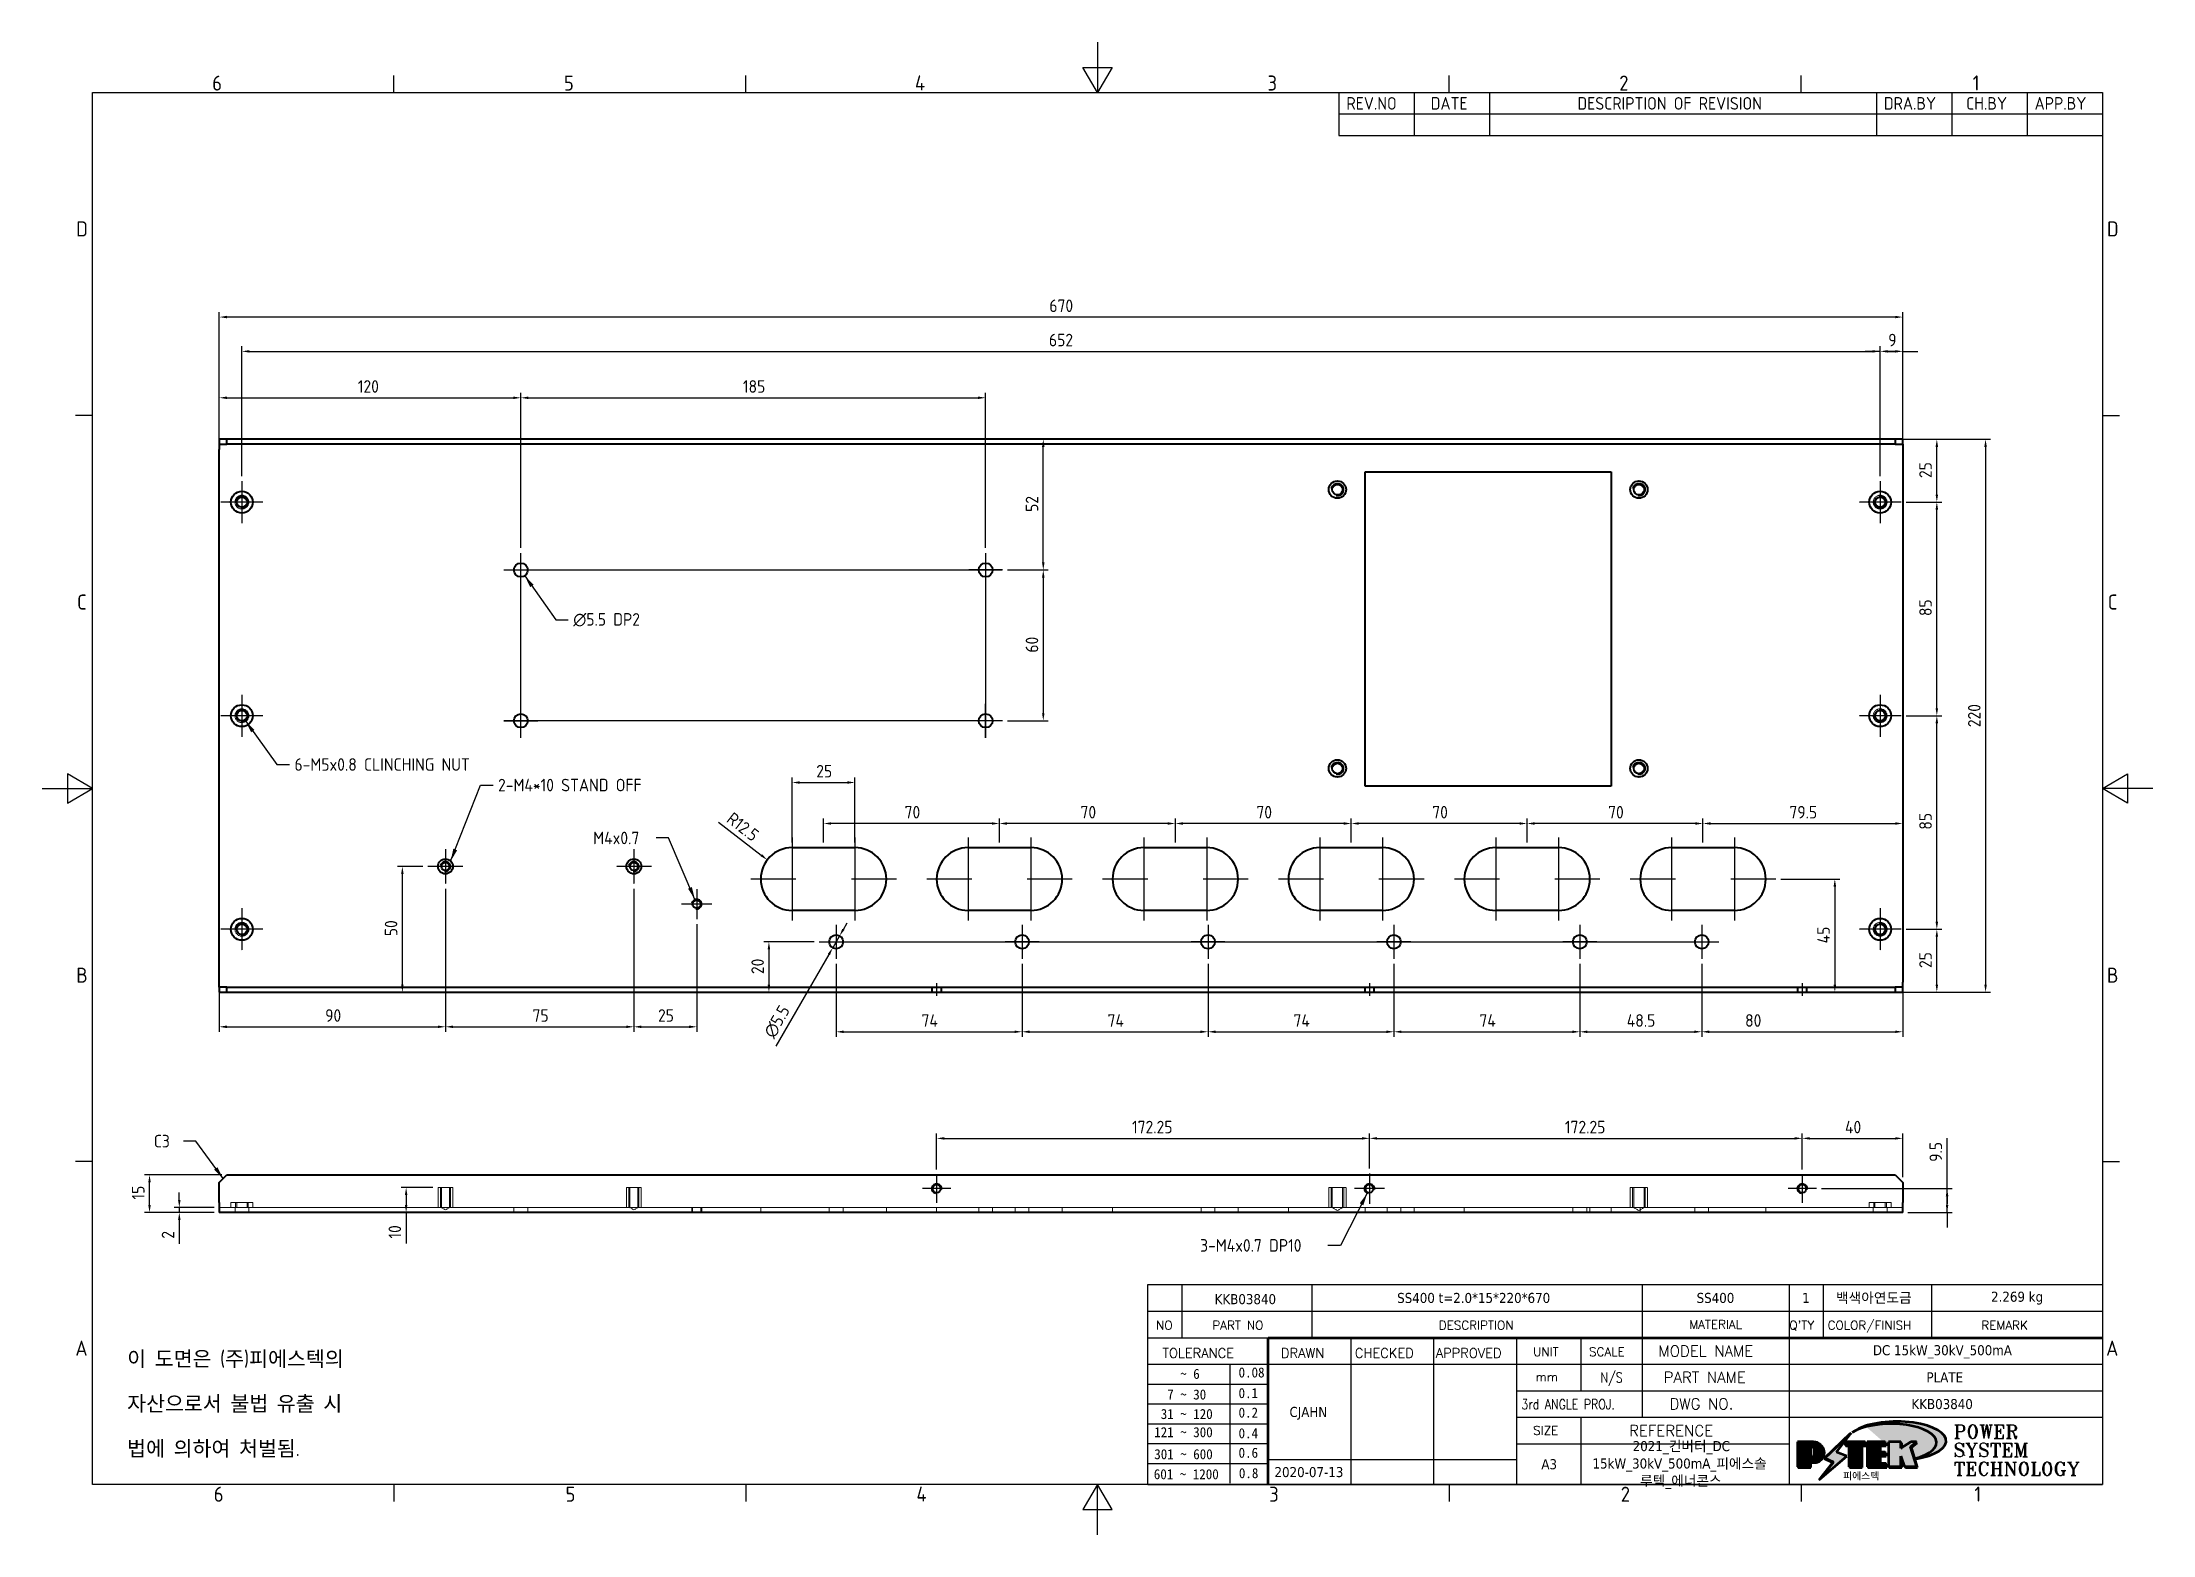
# Model space of a CAD drawing. Header units: millimetres. Extents: x 0 to 840, y 0 to 594.
import ezdxf
from ezdxf.enums import TextEntityAlignment as Align

# ---------------------------------------------------------------- set-up
doc = ezdxf.new("R2010")
doc.units = ezdxf.units.MM
doc.header["$LTSCALE"] = 2
doc.linetypes.add('CHAIN', pattern=[0.7087, 0.4724, -0.0591, 0.1181, -0.0591])
doc.linetypes.add('DASHED', pattern=[0.2067, 0.1654, -0.0413])
doc.layers.get('0').update_dxf_attribs({"color": 3, "lineweight": 25, "true_color": 0x00ff00})
for name, color, linetype, lineweight, true_color in [('가려진 것(ISO)', 2, 'DASHED', 18, 0xffff00), ('가시적인 것(ISO)', 3, 'Continuous', 40, 0x00ff00), ('가시적인 좁은 것(ISO)', 3, 'Continuous', 35, 0x00ff00), ('기호(ISO)', 5, 'Continuous', 25, 0x0000ff), ('제목(ISO)', 5, 'Continuous', 50, 0x0000ff), ('중심 표식(ISO)', 1, 'Continuous', 25, 0xff0000), ('중심선(ISO)', 1, 'Continuous', 25, 0xff0000), ('치수(ISO)', 2, 'Continuous', 25, 0xffff00)]:
    doc.layers.add(name, color=color, linetype=linetype, lineweight=lineweight, true_color=true_color)
doc.layers.add('경계(ISO)', color=7, linetype='Continuous', lineweight=25)
doc.layers.add('해치(ISO)', color=7, linetype='Continuous', lineweight=18)
doc.styles.add('HAN_291', font='')
doc.styles.add('HAN_370', font='', dxfattribs={"width": 2})
doc.styles.add('ISO ProportionalPSTEK', font='isocp.shx')
doc.styles.add('RC_284', font='ROMANC.shx')
doc.styles.add('RC_287', font='ROMANC.shx')
doc.styles.add('RC_292', font='ROMANC.shx')
doc.styles.add('ROMANT_294', font='romant.shx')
doc.styles.add('문자 텍스트_PSTEK_POSCO', font='isocp.shx')
doc.styles.add('치수 텍스트_PSTEK_POSCO', font='isocp.shx')
doc.styles.add('텍스트 스타일198', font='tahoma.ttf')
doc.styles.add('텍스트 스타일333', font='ROMANC.shx', dxfattribs={"width": 0.8})
doc.styles.get('HAN_291').set_extended_font_data('GulimChe')
doc.styles.get('HAN_370').set_extended_font_data('GulimChe')
doc.dimstyles.new('치수_PSTEK_POSCO', dxfattribs={"dimscale": 2, "dimtxt": 2.5, "dimasz": 1.5, "dimexe": 1, "dimexo": 1, "dimgap": 1, "dimtad": 1, "dimrnd": 1e-08, "dimdsep": 46, "dimtxsty": '치수 텍스트_PSTEK_POSCO', "dimcen": 0.09, "dimdle": 10, "dimclrd": 7, "dimclre": 7, "dimclrt": 2, "dimadec": 1, "dimazin": 2, "dimtfac": 1, "dimtmove": 0, "dimatfit": 3, "dimfxl": 1, "dimtolj": 1, "dimlwd": -1, "dimlwe": -1, "dimarcsym": 0})
doc.dimstyles.new('치수_PSTEK_POSCO$7', dxfattribs={"dimscale": 2, "dimtxt": 2.5, "dimasz": 2.5, "dimexe": 1, "dimexo": 1, "dimgap": 1, "dimtad": 1, "dimrnd": 1e-08, "dimdsep": 46, "dimtxsty": '치수 텍스트_PSTEK_POSCO', "dimcen": 0.09, "dimdle": 10, "dimclrd": 7, "dimclre": 7, "dimclrt": 2, "dimadec": 1, "dimazin": 2, "dimtfac": 1, "dimtmove": 0, "dimatfit": 3, "dimfxl": 1, "dimtolj": 1, "dimlwd": -1, "dimlwe": -1, "dimarcsym": 0})

msp = doc.modelspace()

# ---------------------------------------------------------------- texts
at = {"layer": '기호(ISO)', "color": 2, "true_color": 0xffff00, "char_height": 5, "attachment_point": 4, "line_spacing_factor": 0.4375, "style": '치수 텍스트_PSTEK_POSCO'}
for s, insert, width in [('{\\fAIGDT|b0|i0;\\H5.0000;n\\fisocp|b0|i0;\\H5.0000;5.5 DP2}', (211.3645, 364.1372), 30.35556), ('{6-M5x0.8 CLINCHING NUT}', (100.3948, 306.5516), 81.38385), ('{M4x0.7}', (219.2824, 277.3211), 23.010905), ('{3-M4x0.7 DP10}', (460.8476, 115.1624), 48.832715)]:
    msp.add_mtext(s, dxfattribs=dict(at, insert=insert, width=width))
at = {"layer": '기호(ISO)', "color": 2, "true_color": 0xffff00, "insert": (181.4207, 298.3614), "char_height": 5, "width": 67.246723, "attachment_point": 4, "style": '치수 텍스트_PSTEK_POSCO'}
msp.add_mtext('{\\fISOCP|b0|i0;\\H5.0000;2-M4*10 STAND OFF}', dxfattribs=at)
at = {"layer": '기호(ISO)', "color": 2, "true_color": 0xffff00, "insert": (44.4145, 156.6655), "char_height": 5, "attachment_point": 4, "style": '치수 텍스트_PSTEK_POSCO'}
msp.add_mtext('{C3}', dxfattribs=at)
at = {"layer": '기호(ISO)', "color": 7, "insert": (33.8089, 51.8818), "char_height": 6, "width": 107.632741, "attachment_point": 4, "line_spacing_factor": 1.78626, "style": '문자 텍스트_PSTEK_POSCO'}
msp.add_mtext('{이 도면은 (주)피에스텍의\\P자산으로서 불법 유출 시 \\P법에 의하여 처벌됨.}', dxfattribs=at)

# ---------------------------------------------------------------- blocks, each defined once
blk = doc.blocks.new('경계 Default Border')
at = {"layer": '경계(ISO)'}
for p, q in [((70, 287), (70, 290.4)), ((140, 287), (140, 290.4)), ((280, 287), (280, 290.4)), ((350, 287), (350, 290.4)), ((10, 222.75), (6.6, 222.75)), ((410, 222.75), (413.4, 222.75)), ((10, 74.25), (6.6, 74.25)), ((410, 74.25), (413.4, 74.25)), ((70, 10), (70, 6.6)), ((140, 10), (140, 6.6)), ((280, 10), (280, 6.6)), ((350, 10), (350, 6.6))]:
    blk.add_line(p, q, dxfattribs=at)
at = {"layer": '경계(ISO)', "flags": 128}
for points in [[(210, 297), (210, 287), (207.11, 292), (212.89, 292), (210, 287)], [(10, 10), (10, 287), (410, 287), (410, 10), (10, 10)], [(0, 148.5), (10, 148.5), (5, 151.39), (5, 145.61), (10, 148.5)], [(420, 148.5), (410, 148.5), (415, 151.39), (415, 145.61), (410, 148.5)], [(210, 0), (210, 10), (207.11, 5), (212.89, 5), (210, 10)]]:
    blk.add_lwpolyline(points, dxfattribs=at)
at = {"layer": '경계(ISO)', "color": 2, "true_color": 0xffff00, "char_height": 3, "attachment_point": 7, "style": '문자 텍스트_PSTEK_POSCO'}
for s, insert in [('6', (33.83, 287.37)), ('5', (103.83, 287.37)), ('4', (173.67, 287.4)), ('3', (243.83, 287.37)), ('2', (313.83, 287.37)), ('1', (384.17, 287.4)), ('D', (6.77, 258.35)), ('D', (410.88, 258.35)), ('C', (6.93, 184.1)), ('C', (411.04, 184.1)), ('B', (6.77, 109.85)), ('B', (410.88, 109.85)), ('A', (6.6, 35.62)), ('A', (410.71, 35.62)), ('6', (34.14, 6.57)), ('5', (104.14, 6.57)), ('4', (173.97, 6.6)), ('3', (244.17, 6.57)), ('2', (314.13, 6.57)), ('1', (384.49, 6.6))]:
    blk.add_mtext(s, dxfattribs=dict(at, insert=insert))
blk = doc.blocks.new('제목 블록 PSTEK')
at = {"true_color": 0x848484}
for points in [[(317.22, 17.06), (322.03, 21.63), (322.28, 21.94), (317.05, 16.98), (318.75, 16.19), (316, 12.72), (316.34, 13), (318.92, 16.27)], [(321.98, 19.61), (321.4, 19.61), (321.4, 19.46), (321.98, 19.46)], [(324.66, 19.46), (325.42, 19.46), (325.42, 20.11), (325.24, 20.11), (325.24, 19.61), (324.48, 19.61), (324.48, 15.34), (322.16, 15.34), (322.16, 15.19), (324.66, 15.19)], [(328.29, 19.46), (329.41, 19.46), (329.41, 20.11), (329.23, 20.11), (329.23, 19.61), (328.11, 19.61), (328.11, 18.26), (328.29, 18.26)], [(328.29, 17.42), (329.41, 17.42), (329.41, 18.11), (329.23, 18.11), (329.23, 17.56), (328.11, 17.56), (328.11, 15.99), (328.29, 15.99)], [(332.51, 16.93), (332.33, 17.43), (332.33, 15.34), (330.04, 15.34), (330.04, 15.19), (332.51, 15.19)], [(332.51, 20.11), (332.33, 20.11), (332.33, 19), (332.51, 19.11)], [(335.62, 20.11), (335.25, 20.11), (334.25, 19.31), (335.49, 15.34), (333.2, 15.34), (333.25, 15.19), (335.66, 15.19), (334.43, 19.16)], [(329.54, 15.85), (329.36, 15.85), (329.36, 15.34), (325.83, 15.34), (325.83, 15.19), (329.54, 15.19)]]:
    blk.add_hatch(color=252, dxfattribs=at).paths.add_polyline_path(points)
at = {"true_color": 0x0000ff}
blk.add_hatch(color=5, dxfattribs=at).paths.add_polyline_path([(321.62, 17.42), (319.53, 18.25), (322.45, 22.02), (317.22, 17.06), (318.92, 16.27), (316.17, 12.8)])
at = {"true_color": 0xff0000}
h = blk.add_hatch(color=1, dxfattribs=at)
edge = h.paths.add_edge_path(flags=0)
edge.add_line((314.22, 19.61), (314.22, 17))
edge.add_line((314.22, 17), (314.35, 17))
edge.add_arc((314.35, 17.65), 0.651, 270, 360)
edge.add_line((315, 17.65), (315, 18.96))
edge.add_arc((314.35, 18.96), 0.651, 0, 90)
edge.add_line((314.35, 19.61), (314.22, 19.61))
edge = h.paths.add_edge_path()
edge.add_arc((314.98, 18.29), 1.97, 270, 450)
edge.add_line((314.98, 20.26), (311.77, 20.26))
edge.add_line((311.77, 20.26), (311.77, 15.34))
edge.add_line((311.77, 15.34), (314.22, 15.34))
edge.add_line((314.22, 15.34), (314.22, 16.32))
edge.add_line((314.22, 16.32), (314.98, 16.32))
at = {"true_color": 0x848484}
h = blk.add_hatch(color=252, dxfattribs=at)
edge = h.paths.add_edge_path()
edge.add_arc((314.98, 18.29), 1.97, 270, 406.8279)
edge.add_arc((315.16, 18.14), 1.97, -90, 53.561, ccw=False)
edge.add_line((315.16, 16.17), (314.4, 16.17))
edge.add_line((314.4, 16.17), (314.4, 15.19))
edge.add_line((314.4, 15.19), (311.94, 15.19))
edge.add_line((311.94, 15.19), (311.94, 15.34))
edge.add_line((311.94, 15.34), (314.22, 15.34))
edge.add_line((314.22, 15.34), (314.22, 16.32))
edge.add_line((314.22, 16.32), (314.98, 16.32))
h = blk.add_hatch(color=252, dxfattribs=at)
edge = h.paths.add_edge_path()
edge.add_line((314.4, 19.46), (314.53, 19.46))
edge.add_arc((314.53, 18.81), 0.651, 60.4189, 90, ccw=False)
edge.add_arc((314.35, 18.96), 0.651, 39.9699, 90)
edge.add_line((314.35, 19.61), (314.22, 19.61))
edge.add_line((314.22, 19.61), (314.22, 17))
edge.add_line((314.22, 17), (314.35, 17))
edge.add_arc((314.35, 17.65), 0.651, 270, 274.6931)
edge.add_line((314.4, 17), (314.4, 19.46))
at = {"true_color": 0xff0000}
for points in [[(324.48, 19.61), (325.24, 19.61), (325.24, 20.26), (321.23, 20.26), (321.23, 19.61), (321.98, 19.61), (321.98, 15.34), (324.48, 15.34)], [(329.23, 20.26), (325.66, 20.26), (325.66, 15.34), (329.36, 15.34), (329.36, 15.99), (328.11, 15.99), (328.11, 17.56), (329.23, 17.56), (329.23, 18.26), (328.11, 18.26), (328.11, 19.61), (329.23, 19.61)], [(332.33, 20.26), (329.86, 20.26), (329.86, 15.34), (332.33, 15.34), (332.33, 17.43), (333.07, 15.34), (335.49, 15.34), (334.25, 19.31), (335.44, 20.26), (334.31, 20.26), (332.33, 19)]]:
    blk.add_hatch(color=1, dxfattribs=at).paths.add_polyline_path(points)
at = {"layer": '해치(ISO)', "true_color": 0x27d1fc}
h = blk.add_hatch(color=140, dxfattribs=at)
edge = h.paths.add_edge_path()
edge.add_ellipse((330.37, 20.16), major_axis=(9.1, 0), ratio=0.40699, start_angle=301.3098, end_angle=507.7437)
edge.add_ellipse((331.53, 20.46), major_axis=(-9.82, 0), ratio=0.39426, start_angle=111.5121, end_angle=334.4703, ccw=False)
edge.add_line((335.14, 16.86), (335.1, 16.99))
at = {"color": 180, "true_color": 0x3f00ff}
for p, q in [((182.48, 11.79), (182.48, 51.57)), ((182.48, 51.57), (372.48, 51.57)), ((189.27, 51.57), (189.27, 41.01)), ((215.22, 41.01), (215.22, 51.57)), ((280.88, 51.57), (280.88, 41.01)), ((310.09, 51.57), (310.09, 41.01)), ((316.9, 51.57), (316.9, 41.01)), ((338.46, 51.57), (338.46, 41.01)), ((372.48, 51.57), (372.48, 11.79)), ((182.48, 46.29), (372.48, 46.29)), ((182.48, 41.01), (206.45, 41.01)), ((222.94, 11.79), (222.94, 41.01)), ((239.43, 11.79), (239.43, 41.01)), ((255.92, 11.79), (255.92, 41.01)), ((268.69, 41.01), (268.69, 30.45)), ((280.88, 41.01), (280.88, 25.17)), ((310.09, 41.01), (310.09, 11.79)), ((182.48, 35.73), (206.45, 35.73)), ((198.86, 12.03), (198.86, 35.73)), ((206.45, 35.73), (372.48, 35.73)), ((182.48, 31.78), (206.45, 31.78)), ((255.92, 30.45), (372.48, 30.45)), ((182.48, 27.83), (206.45, 27.83)), ((182.48, 23.88), (206.45, 23.88)), ((255.92, 25.17), (372.48, 25.17)), ((268.69, 25.17), (268.69, 11.79)), ((182.48, 19.93), (206.45, 19.93)), ((255.92, 19.89), (310.09, 19.89)), ((182.48, 15.98), (206.45, 15.98)), ((206.45, 16.74), (255.92, 16.74)), ((182.48, 11.79), (372.48, 11.79))]:
    blk.add_line(p, q, dxfattribs=at)
at = {"color": 7, "lineweight": 50}
for p, q in [((206.45, 11.79), (206.45, 41.01)), ((206.45, 41.01), (372.48, 41.01))]:
    blk.add_line(p, q, dxfattribs=at)
at = {"color": 7}
for p, q in [((322.28, 21.94), (317.05, 16.98)), ((322.45, 22.02), (317.22, 17.06)), ((317.22, 17.06), (322.03, 21.63)), ((319.53, 18.25), (322.45, 22.02)), ((322.03, 21.63), (322.28, 21.94)), ((314.98, 20.26), (311.77, 20.26)), ((311.77, 20.26), (311.77, 15.34)), ((314.98, 20.26), (311.77, 20.26)), ((311.77, 20.26), (311.77, 15.34)), ((314.22, 17), (314.22, 19.61)), ((314.22, 19.61), (314.35, 19.61)), ((314.35, 19.61), (314.22, 19.61)), ((314.22, 19.61), (314.22, 17)), ((314.22, 17), (314.22, 19.61)), ((314.22, 19.61), (314.35, 19.61)), ((314.35, 17), (314.22, 17)), ((314.22, 17), (314.35, 17)), ((314.35, 17), (314.22, 17)), ((314.4, 19.46), (314.53, 19.46)), ((314.4, 17), (314.4, 19.46)), ((315, 18.96), (315, 17.65)), ((315, 18.96), (315, 17.65)), ((316.17, 12.8), (321.62, 17.42)), ((317.05, 16.98), (318.75, 16.19)), ((318.92, 16.27), (317.22, 17.06)), ((317.22, 17.06), (318.92, 16.27)), ((321.62, 17.42), (319.53, 18.25)), ((325.24, 20.26), (321.23, 20.26)), ((321.23, 20.26), (321.23, 19.61)), ((325.24, 20.26), (321.23, 20.26)), ((321.23, 20.26), (321.23, 19.61)), ((321.23, 19.61), (321.98, 19.61)), ((321.23, 19.61), (321.98, 19.61)), ((321.4, 19.61), (321.4, 19.46)), ((321.98, 19.61), (321.4, 19.61)), ((321.4, 19.46), (321.98, 19.46)), ((321.98, 19.61), (321.98, 15.34)), ((321.98, 19.46), (321.98, 19.61)), ((321.98, 19.61), (321.98, 15.34)), ((324.48, 19.61), (325.24, 19.61)), ((324.48, 15.34), (324.48, 19.61)), ((325.24, 19.61), (324.48, 19.61)), ((324.48, 19.61), (324.48, 15.34)), ((324.48, 19.61), (325.24, 19.61)), ((324.48, 15.34), (324.48, 19.61)), ((324.66, 19.46), (325.42, 19.46)), ((324.66, 15.19), (324.66, 19.46)), ((325.24, 19.61), (325.24, 20.26)), ((325.24, 19.61), (325.24, 20.26)), ((325.42, 20.11), (325.24, 20.11)), ((325.24, 20.11), (325.24, 19.61)), ((325.42, 19.46), (325.42, 20.11)), ((329.23, 20.26), (325.66, 20.26)), ((325.66, 20.26), (325.66, 15.34)), ((325.66, 20.26), (325.66, 15.34)), ((329.23, 20.26), (325.66, 20.26)), ((328.11, 18.26), (328.11, 19.61)), ((328.11, 19.61), (329.23, 19.61)), ((329.23, 19.61), (328.11, 19.61)), ((328.11, 19.61), (328.11, 18.26)), ((328.11, 18.26), (328.11, 19.61)), ((328.11, 19.61), (329.23, 19.61)), ((329.23, 18.26), (328.11, 18.26)), ((328.11, 18.26), (328.29, 18.26)), ((329.23, 18.26), (328.11, 18.26)), ((328.11, 17.56), (329.23, 17.56)), ((328.11, 15.99), (328.11, 17.56)), ((329.23, 17.56), (328.11, 17.56)), ((328.11, 17.56), (328.11, 15.99)), ((328.11, 17.56), (329.23, 17.56)), ((328.11, 15.99), (328.11, 17.56)), ((328.29, 18.26), (328.29, 19.46)), ((328.29, 19.46), (329.41, 19.46)), ((328.29, 15.99), (328.29, 17.42)), ((328.29, 17.42), (329.41, 17.42)), ((329.23, 19.61), (329.23, 20.26)), ((329.23, 19.61), (329.23, 20.26)), ((329.41, 20.11), (329.23, 20.11)), ((329.23, 20.11), (329.23, 19.61)), ((329.23, 17.56), (329.23, 18.26)), ((329.23, 17.56), (329.23, 18.26)), ((329.41, 18.11), (329.23, 18.11)), ((329.23, 18.11), (329.23, 17.56)), ((329.41, 19.46), (329.41, 20.11)), ((329.41, 17.42), (329.41, 18.11)), ((332.33, 20.26), (329.86, 20.26)), ((329.86, 20.26), (329.86, 15.34)), ((329.86, 20.26), (329.86, 15.34)), ((332.33, 20.26), (329.86, 20.26)), ((334.31, 20.26), (332.33, 19)), ((332.33, 19), (332.33, 20.26)), ((334.31, 20.26), (332.33, 19)), ((332.33, 19), (332.33, 20.26)), ((332.51, 20.11), (332.33, 20.11)), ((332.33, 20.11), (332.33, 19)), ((332.33, 19), (332.51, 19.11)), ((332.33, 17.43), (333.07, 15.34)), ((332.33, 15.34), (332.33, 17.43)), ((332.51, 16.93), (332.33, 17.43)), ((332.33, 17.43), (332.33, 15.34)), ((332.33, 17.43), (333.07, 15.34)), ((332.33, 15.34), (332.33, 17.43)), ((332.51, 19.11), (332.51, 20.11)), ((332.51, 15.19), (332.51, 16.93)), ((334.25, 19.31), (335.44, 20.26)), ((334.25, 19.31), (335.44, 20.26)), ((335.25, 20.11), (334.25, 19.31)), ((335.49, 15.34), (334.25, 19.31)), ((334.25, 19.31), (335.49, 15.34)), ((335.49, 15.34), (334.25, 19.31)), ((335.44, 20.26), (334.31, 20.26)), ((335.44, 20.26), (334.31, 20.26)), ((334.43, 19.16), (335.62, 20.11)), ((335.66, 15.19), (334.43, 19.16)), ((335.62, 20.11), (335.25, 20.11)), ((345.04, 17.5), (344.99, 17.69)), ((311.77, 15.34), (314.22, 15.34)), ((311.77, 15.34), (314.22, 15.34)), ((314.22, 15.34), (311.94, 15.34)), ((311.94, 15.34), (311.94, 15.19)), ((311.94, 15.19), (314.4, 15.19)), ((314.22, 16.32), (314.98, 16.32)), ((314.22, 15.34), (314.22, 16.32)), ((314.98, 16.32), (314.22, 16.32)), ((314.22, 16.32), (314.22, 15.34)), ((314.22, 16.32), (314.98, 16.32)), ((314.22, 15.34), (314.22, 16.32)), ((314.4, 16.17), (315.16, 16.17)), ((314.4, 15.19), (314.4, 16.17)), ((318.75, 16.19), (316, 12.72)), ((316, 12.72), (316.34, 13)), ((318.92, 16.27), (316.17, 12.8)), ((316.34, 13), (318.92, 16.27)), ((321.98, 15.34), (324.48, 15.34)), ((321.98, 15.34), (324.48, 15.34)), ((324.48, 15.34), (322.16, 15.34)), ((322.16, 15.34), (322.16, 15.19)), ((322.16, 15.19), (324.66, 15.19)), ((325.66, 15.34), (329.36, 15.34)), ((325.66, 15.34), (329.36, 15.34)), ((329.36, 15.34), (325.83, 15.34)), ((325.83, 15.34), (325.83, 15.19)), ((325.83, 15.19), (329.54, 15.19)), ((329.36, 15.99), (328.11, 15.99)), ((328.11, 15.99), (328.29, 15.99)), ((329.36, 15.99), (328.11, 15.99)), ((329.36, 15.34), (329.36, 15.99)), ((329.36, 15.34), (329.36, 15.99)), ((329.54, 15.85), (329.36, 15.85)), ((329.36, 15.85), (329.36, 15.34)), ((329.54, 15.19), (329.54, 15.85)), ((329.86, 15.34), (332.33, 15.34)), ((329.86, 15.34), (332.33, 15.34)), ((332.33, 15.34), (330.04, 15.34)), ((330.04, 15.34), (330.04, 15.19)), ((330.04, 15.19), (332.51, 15.19)), ((333.07, 15.34), (335.49, 15.34)), ((333.07, 15.34), (335.49, 15.34)), ((335.49, 15.34), (333.2, 15.34)), ((333.2, 15.34), (333.25, 15.19)), ((333.25, 15.19), (335.66, 15.19))]:
    blk.add_line(p, q, dxfattribs=at)
at = {"color": 5, "true_color": 0x0000ff}
for p, q in [((322.45, 22.02), (317.22, 17.06)), ((319.53, 18.25), (322.45, 22.02)), ((316.17, 12.8), (321.62, 17.42)), ((317.22, 17.06), (318.92, 16.27)), ((321.62, 17.42), (319.53, 18.25)), ((318.92, 16.27), (316.17, 12.8))]:
    blk.add_line(p, q, dxfattribs=at)
at = {"color": 1, "true_color": 0xff0000}
for p, q in [((314.98, 20.26), (311.77, 20.26)), ((311.77, 20.26), (311.77, 15.34)), ((314.22, 17), (314.22, 19.61)), ((314.22, 19.61), (314.35, 19.61)), ((314.35, 17), (314.22, 17)), ((315, 18.96), (315, 17.65)), ((325.24, 20.26), (321.23, 20.26)), ((321.23, 20.26), (321.23, 19.61)), ((321.23, 19.61), (321.98, 19.61)), ((321.98, 19.61), (321.98, 15.34)), ((324.48, 19.61), (325.24, 19.61)), ((324.48, 15.34), (324.48, 19.61)), ((325.24, 19.61), (325.24, 20.26)), ((329.23, 20.26), (325.66, 20.26)), ((325.66, 20.26), (325.66, 15.34)), ((328.11, 18.26), (328.11, 19.61)), ((328.11, 19.61), (329.23, 19.61)), ((329.23, 18.26), (328.11, 18.26)), ((328.11, 17.56), (329.23, 17.56)), ((328.11, 15.99), (328.11, 17.56)), ((329.23, 19.61), (329.23, 20.26)), ((329.23, 17.56), (329.23, 18.26)), ((332.33, 20.26), (329.86, 20.26)), ((329.86, 20.26), (329.86, 15.34)), ((334.31, 20.26), (332.33, 19)), ((332.33, 19), (332.33, 20.26)), ((332.33, 17.43), (333.07, 15.34)), ((332.33, 15.34), (332.33, 17.43)), ((334.25, 19.31), (335.44, 20.26)), ((335.49, 15.34), (334.25, 19.31)), ((335.44, 20.26), (334.31, 20.26)), ((311.77, 15.34), (314.22, 15.34)), ((314.22, 16.32), (314.98, 16.32)), ((314.22, 15.34), (314.22, 16.32)), ((321.98, 15.34), (324.48, 15.34)), ((325.66, 15.34), (329.36, 15.34)), ((329.36, 15.99), (328.11, 15.99)), ((329.36, 15.34), (329.36, 15.99)), ((329.86, 15.34), (332.33, 15.34)), ((333.07, 15.34), (335.49, 15.34))]:
    blk.add_line(p, q, dxfattribs=at)
at = {"color": 7}
for centre, radius, start, end in [((314.35, 18.96), 0.651, 0, 90), ((314.35, 18.96), 0.651, 39.9699, 90), ((314.35, 18.96), 0.651, 0, 90), ((314.35, 17.65), 0.651, 270, 0), ((314.35, 17.65), 0.651, 270, 0), ((314.35, 17.65), 0.651, 270, 274.6931), ((314.53, 18.81), 0.651, 60.4189, 90), ((314.98, 18.29), 1.97, 270, 90), ((314.98, 18.29), 1.97, 270, 90), ((314.98, 18.29), 1.97, 270, 46.8279), ((315.16, 18.14), 1.97, 270, 53.561)]:
    blk.add_arc(centre, radius, start, end, dxfattribs=at)
at = {"color": 1, "true_color": 0xff0000}
for centre, radius, start, end in [((314.35, 18.96), 0.651, 0, 90), ((314.35, 17.65), 0.651, 270, 0), ((314.98, 18.29), 1.97, 270, 90)]:
    blk.add_arc(centre, radius, start, end, dxfattribs=at)
at = {"layer": '제목(ISO)', "lineweight": 18}
blk.add_line((182.48, 35.73), (182.48, 11.79), dxfattribs=at)
at = {"layer": '제목(ISO)'}
for p, q in [((322.28, 21.94), (317.05, 16.98)), ((322.45, 22.02), (317.22, 17.06)), ((317.22, 17.06), (322.03, 21.63)), ((319.53, 18.25), (322.45, 22.02)), ((322.03, 21.63), (322.28, 21.94)), ((314.98, 20.26), (311.77, 20.26)), ((311.77, 20.26), (311.77, 15.34)), ((314.22, 17), (314.22, 19.61)), ((314.22, 19.61), (314.35, 19.61)), ((314.35, 19.61), (314.22, 19.61)), ((314.22, 19.61), (314.22, 17)), ((314.35, 17), (314.22, 17)), ((314.22, 17), (314.35, 17)), ((314.4, 19.46), (314.53, 19.46)), ((314.4, 17), (314.4, 19.46)), ((315, 18.96), (315, 17.65)), ((316.17, 12.8), (321.62, 17.42)), ((317.05, 16.98), (318.75, 16.19)), ((317.22, 17.06), (318.92, 16.27)), ((318.92, 16.27), (317.22, 17.06)), ((321.62, 17.42), (319.53, 18.25)), ((325.24, 20.26), (321.23, 20.26)), ((321.23, 20.26), (321.23, 19.61)), ((321.23, 19.61), (321.98, 19.61)), ((321.98, 19.61), (321.4, 19.61)), ((321.4, 19.61), (321.4, 19.46)), ((321.4, 19.46), (321.98, 19.46)), ((321.98, 19.61), (321.98, 15.34)), ((321.98, 19.46), (321.98, 19.61)), ((324.48, 19.61), (325.24, 19.61)), ((324.48, 15.34), (324.48, 19.61)), ((325.24, 19.61), (324.48, 19.61)), ((324.48, 19.61), (324.48, 15.34)), ((324.66, 19.46), (325.42, 19.46)), ((324.66, 15.19), (324.66, 19.46)), ((325.24, 19.61), (325.24, 20.26)), ((325.42, 20.11), (325.24, 20.11)), ((325.24, 20.11), (325.24, 19.61)), ((325.42, 19.46), (325.42, 20.11)), ((329.23, 20.26), (325.66, 20.26)), ((325.66, 20.26), (325.66, 15.34)), ((328.11, 18.26), (328.11, 19.61)), ((328.11, 19.61), (329.23, 19.61)), ((329.23, 19.61), (328.11, 19.61)), ((328.11, 19.61), (328.11, 18.26)), ((329.23, 18.26), (328.11, 18.26)), ((328.11, 18.26), (328.29, 18.26)), ((328.11, 15.99), (328.11, 17.56)), ((328.11, 17.56), (329.23, 17.56)), ((329.23, 17.56), (328.11, 17.56)), ((328.11, 17.56), (328.11, 15.99)), ((328.29, 19.46), (329.41, 19.46)), ((328.29, 18.26), (328.29, 19.46)), ((328.29, 17.42), (329.41, 17.42)), ((328.29, 15.99), (328.29, 17.42)), ((329.23, 19.61), (329.23, 20.26)), ((329.41, 20.11), (329.23, 20.11)), ((329.23, 20.11), (329.23, 19.61)), ((329.23, 17.56), (329.23, 18.26)), ((329.41, 18.11), (329.23, 18.11)), ((329.23, 18.11), (329.23, 17.56)), ((329.41, 19.46), (329.41, 20.11)), ((329.41, 17.42), (329.41, 18.11)), ((332.33, 20.26), (329.86, 20.26)), ((329.86, 20.26), (329.86, 15.34)), ((334.31, 20.26), (332.33, 19)), ((332.33, 19), (332.33, 20.26)), ((332.51, 20.11), (332.33, 20.11)), ((332.33, 20.11), (332.33, 19)), ((332.33, 19), (332.51, 19.11)), ((332.33, 15.34), (332.33, 17.43)), ((332.33, 17.43), (333.07, 15.34)), ((332.51, 16.93), (332.33, 17.43)), ((332.33, 17.43), (332.33, 15.34)), ((332.51, 19.11), (332.51, 20.11)), ((332.51, 15.19), (332.51, 16.93)), ((334.25, 19.31), (335.44, 20.26)), ((335.25, 20.11), (334.25, 19.31)), ((335.49, 15.34), (334.25, 19.31)), ((334.25, 19.31), (335.49, 15.34)), ((335.44, 20.26), (334.31, 20.26)), ((334.43, 19.16), (335.62, 20.11)), ((335.66, 15.19), (334.43, 19.16)), ((335.62, 20.11), (335.25, 20.11)), ((311.77, 15.34), (314.22, 15.34)), ((314.22, 15.34), (311.94, 15.34)), ((311.94, 15.34), (311.94, 15.19)), ((311.94, 15.19), (314.4, 15.19)), ((314.22, 15.34), (314.22, 16.32)), ((314.22, 16.32), (314.98, 16.32)), ((314.98, 16.32), (314.22, 16.32)), ((314.22, 16.32), (314.22, 15.34)), ((314.4, 15.19), (314.4, 16.17)), ((314.4, 16.17), (315.16, 16.17)), ((318.75, 16.19), (316, 12.72)), ((316, 12.72), (316.34, 13)), ((318.92, 16.27), (316.17, 12.8)), ((316.34, 13), (318.92, 16.27)), ((321.98, 15.34), (324.48, 15.34)), ((324.48, 15.34), (322.16, 15.34)), ((322.16, 15.34), (322.16, 15.19)), ((322.16, 15.19), (324.66, 15.19)), ((325.66, 15.34), (329.36, 15.34)), ((329.36, 15.34), (325.83, 15.34)), ((325.83, 15.34), (325.83, 15.19)), ((325.83, 15.19), (329.54, 15.19)), ((329.36, 15.99), (328.11, 15.99)), ((328.11, 15.99), (328.29, 15.99)), ((329.36, 15.34), (329.36, 15.99)), ((329.54, 15.85), (329.36, 15.85)), ((329.36, 15.85), (329.36, 15.34)), ((329.54, 15.19), (329.54, 15.85)), ((329.86, 15.34), (332.33, 15.34)), ((332.33, 15.34), (330.04, 15.34)), ((330.04, 15.34), (330.04, 15.19)), ((330.04, 15.19), (332.51, 15.19)), ((333.07, 15.34), (335.49, 15.34)), ((335.49, 15.34), (333.2, 15.34)), ((333.2, 15.34), (333.25, 15.19)), ((333.25, 15.19), (335.66, 15.19))]:
    blk.add_line(p, q, dxfattribs=at)
at = {"layer": '제목(ISO)', "color": 4, "true_color": 0x00ffff}
blk.add_line((335.14, 16.86), (335.1, 16.99), dxfattribs=at)
at = {"layer": '제목(ISO)'}
for centre, radius, start, end in [((314.35, 18.96), 0.651, 0, 90), ((314.35, 18.96), 0.651, 39.9699, 90), ((314.35, 17.65), 0.651, 270, 0), ((314.35, 17.65), 0.651, 270, 274.6931), ((314.53, 18.81), 0.651, 60.4189, 90), ((314.98, 18.29), 1.97, 46.8279, 90), ((314.98, 18.29), 1.97, 270, 46.8279), ((314.98, 18.29), 1.97, 270, 46.8279), ((315.16, 18.14), 1.97, 270, 53.561)]:
    blk.add_arc(centre, radius, start, end, dxfattribs=at)
at = {"layer": '제목(ISO)', "color": 4, "true_color": 0x00ffff}
for centre, major_axis, ratio, start_param, end_param in [((331.53, 20.46), (9.82, 0), 0.39426, 5.087845, 8.9792), ((330.37, 20.16), (9.1, 0), 0.40699, 5.258849, 8.861799)]:
    blk.add_ellipse(centre, major_axis=major_axis, ratio=ratio, start_param=start_param, end_param=end_param, dxfattribs=at)
at = {"color": 2, "true_color": 0xffff00}
for s, height, style, p in [('NO', 1.742, 'RC_284', (184.14, 42.62)), ('PART NO', 1.742, 'RC_284', (195.34, 42.62)), ('DESCRIPTION', 1.7424, 'RC_284', (240.4, 42.62)), ("Q'TY", 1.742, 'RC_284', (310.14, 42.62)), ('COLOR/FINISH', 1.7424, 'RC_284', (317.77, 42.62)), ('REMARK', 1.742, 'RC_284', (348.35, 42.62)), (' TOLERANCE', 1.9, 'RC_287', (184.09, 37.01)), ('DRAWN', 1.9, 'RC_287', (208.98, 37.01)), ('CHECKED', 1.9, 'RC_287', (223.69, 37.01)), ('APPROVED', 1.9, 'RC_287', (239.78, 37.01)), ('UNIT', 1.742, 'RC_284', (259.17, 37.34)), ('SCALE', 1.742, 'RC_284', (270.29, 37.34)), ('MODEL NAME', 2.178, 'RC_292', (284.1, 37.25)), ('    ~ 6', 2, 'HAN_291', (183.77, 32.82)), ('0.08', 2, 'HAN_291', (200.55, 33.1)), ('PART NAME', 2.178, 'RC_292', (285.14, 32.03)), ('  7 ~ 30', 2, 'HAN_291', (183.77, 28.71)), ('0.1', 2, 'HAN_291', (200.55, 28.99)), ('mm', 1.742, 'RC_284', (259.65, 32.35)), (' 31 ~ 120', 2, 'HAN_291', (183.77, 24.83)), ('0.2', 2, 'HAN_291', (200.55, 25.11)), (' DWG NO.', 2.178, 'RC_292', (284.81, 26.75)), ('121 ~ 300', 2, 'HAN_291', (183.77, 21.21)), ('0.4', 2, 'HAN_291', (200.55, 21)), ('SIZE', 1.742, 'RC_284', (259.17, 21.69)), ('REFERENCE', 2.178, 'RC_292', (278.27, 21.43)), ('301 ~ 600', 2, 'HAN_291', (183.77, 16.83)), ('0.6', 2, 'HAN_291', (200.55, 17.12)), ('601 ~ 1200', 2, 'HAN_291', (183.68, 12.85)), ('0.8', 2, 'HAN_291', (200.61, 13.06))]:
    blk.add_text(s, height=height, dxfattribs=dict(at, style=style)).set_placement(p)
at = {"color": 2, "true_color": 0xffff00, "style": 'RC_284'}
blk.add_text('MATERIAL', height=1.742, dxfattribs=at).set_placement((295.48, 43.65), align=Align.MIDDLE_CENTER)
at = {"color": 7, "style": '텍스트 스타일333', "width": 0.8}
blk.add_text('N/S', height=2, dxfattribs=at).set_placement((274.78, 33.09), align=Align.MIDDLE_CENTER)
at = {"color": 2, "true_color": 0xffff00, "style": '텍스트 스타일333', "width": 0.8}
blk.add_text('3rd ANGLE PROJ.', height=2, dxfattribs=at).set_placement((256.84, 26.76))
at = {"color": 7, "style": 'ROMANT_294'}
for s, p in [('POWER', (342.83, 20.97)), ('SYSTEM', (342.83, 17.33)), ('TECHNOLOGY', (342.83, 13.57))]:
    blk.add_text(s, height=2.7, dxfattribs=at).set_placement(p)
at = {"color": 7, "insert": (320.85, 14.21), "char_height": 1.4, "attachment_point": 1, "line_spacing_factor": 0.332, "style": 'HAN_370'}
blk.add_mtext('\\fHY견고딕|b0|i0;\\H1.4000;피에스텍', dxfattribs=at)
at = {"layer": '제목(ISO)', "color": 7, "style": '텍스트 스타일198'}
for tag, p in [('질량\\P3;_001', (350.29, 48.16)), ('부품_번호_001', (195.79, 47.68)), ('설명_001', (232.11, 47.92)), ('재질_001', (291.7, 47.93)), ("3._Q'TY_001", (312.71, 47.92)), ('4._COLOR_001', (319.44, 47.95)), ('1._MODEL_NAME_001', (326.77, 37.52)), ('제목_001', (337.44, 32.12)), ('설계자_001', (210.68, 25.23)), ('부품_번호_001', (334.45, 26.81)), ('시트_크기_001', (260.81, 14.84)), ('프로젝트_002', (270.98, 14.98)), ('프로젝트_001', (278.97, 18.44)), ('작성_날짜_001', (207.69, 13.27)), ('프로젝트_003', (280.45, 11.55))]:
    blk.add_attdef(tag, p, '', height=2, dxfattribs=at)
for tag, p in [('점검자', (231.18, 26.23)), ('엔지니어링_승인자', (247.67, 26.23)), ('점검_날짜', (231.18, 14.27)), ('엔지니어링_승인_날짜', (247.67, 14.27))]:
    blk.add_attdef(tag, text='', height=2, dxfattribs=at).set_placement(p, align=Align.MIDDLE_CENTER)
blk = doc.blocks.new('리비전 내역')
at = {"layer": '기호(ISO)'}
for p, q in [((258, 287), (410, 287)), ((258, 287), (258, 282.72)), ((273, 287), (273, 282.72)), ((288, 287), (288, 282.72)), ((365, 287), (365, 282.72)), ((380, 287), (380, 282.72)), ((395, 287), (395, 282.72)), ((410, 287), (410, 282.72)), ((258, 282.72), (410, 282.72)), ((258, 282.72), (258, 278.44)), ((273, 282.72), (273, 278.44)), ((288, 282.72), (288, 278.44)), ((365, 282.72), (365, 278.44)), ((380, 282.72), (380, 278.44)), ((395, 282.72), (395, 278.44)), ((410, 282.72), (410, 278.44)), ((258, 278.44), (410, 278.44))]:
    blk.add_line(p, q, dxfattribs=at)
at = {"layer": '기호(ISO)', "color": 2, "true_color": 0xffff00, "char_height": 2.5, "attachment_point": 7, "style": 'ISO ProportionalPSTEK'}
for s, insert in [('REV.NO', (259.53, 283.58)), ('DATE', (276.31, 283.58)), ('DESCRIPTION OF REVISION', (305.51, 283.58)), ('DRA.BY', (366.48, 283.58)), ('CH.BY', (382.86, 283.58)), ('APP.BY', (396.48, 283.58))]:
    blk.add_mtext(s, dxfattribs=dict(at, insert=insert))
blk = doc.blocks.new('*D22')
at = {"layer": 'Defpoints', "color": 0, "transparency": 16777216}
for p in [(190.48, 452.49), (70.48, 431.97), (190.48, 390.72)]:
    blk.add_point(p, dxfattribs=at)
at = {"layer": '치수(ISO)', "color": 7, "transparency": 16777216}
for p, q in [((70.48, 433.97), (70.48, 454.49)), ((190.48, 392.72), (190.48, 454.49)), ((73.48, 452.49), (187.48, 452.49))]:
    blk.add_line(p, q, dxfattribs=at)
for points in [[(73.48, 452.99), (73.48, 451.99), (70.48, 452.49)], [(187.48, 452.99), (187.48, 451.99), (190.48, 452.49)]]:
    blk.add_solid(points, dxfattribs=at)
at = {"layer": '치수(ISO)', "color": 2, "transparency": 16777216, "insert": (125.61, 457), "char_height": 5, "attachment_point": 4, "style": '치수 텍스트_PSTEK_POSCO'}
blk.add_mtext('\\A1;120', dxfattribs=at)
blk = doc.blocks.new('*D23')
at = {"layer": 'Defpoints', "color": 0, "transparency": 16777216}
for p in [(375.48, 452.49), (190.48, 390.72), (375.48, 390.72)]:
    blk.add_point(p, dxfattribs=at)
at = {"layer": '치수(ISO)', "color": 7, "transparency": 16777216}
for p, q in [((190.48, 392.72), (190.48, 454.49)), ((375.48, 392.72), (375.48, 454.49)), ((193.48, 452.49), (372.48, 452.49))]:
    blk.add_line(p, q, dxfattribs=at)
for points in [[(193.48, 452.99), (193.48, 451.99), (190.48, 452.49)], [(372.48, 452.99), (372.48, 451.99), (375.48, 452.49)]]:
    blk.add_solid(points, dxfattribs=at)
at = {"layer": '치수(ISO)', "color": 2, "transparency": 16777216, "insert": (278.88, 456.99), "char_height": 5, "attachment_point": 4, "style": '치수 텍스트_PSTEK_POSCO'}
blk.add_mtext('\\A1;185', dxfattribs=at)
blk = doc.blocks.new('*D24')
at = {"layer": 'Defpoints', "color": 0, "transparency": 16777216}
for p in [(398.42, 435.97), (523.42, 435.97), (382.23, 383.97)]:
    blk.add_point(p, dxfattribs=at)
at = {"layer": '치수(ISO)', "color": 7, "transparency": 16777216}
for p, q in [((398.42, 386.97), (398.42, 432.97)), ((384.23, 383.97), (400.42, 383.97))]:
    blk.add_line(p, q, dxfattribs=at)
for points in [[(397.92, 432.97), (398.92, 432.97), (398.42, 435.97)], [(397.92, 386.97), (398.92, 386.97), (398.42, 383.97)]]:
    blk.add_solid(points, dxfattribs=at)
at = {"layer": '치수(ISO)', "color": 2, "transparency": 16777216, "insert": (393.92, 407.07), "char_height": 5, "attachment_point": 4, "rotation": 90, "style": '치수 텍스트_PSTEK_POSCO'}
blk.add_mtext('\\A1;52', dxfattribs=at)
blk = doc.blocks.new('*D25')
at = {"layer": 'Defpoints', "color": 0, "transparency": 16777216}
for p in [(382.23, 383.97), (382.23, 323.97), (398.42, 323.97)]:
    blk.add_point(p, dxfattribs=at)
at = {"layer": '치수(ISO)', "color": 7, "transparency": 16777216}
for p, q in [((384.23, 383.97), (400.42, 383.97)), ((398.42, 380.97), (398.42, 326.97)), ((384.23, 323.97), (400.42, 323.97))]:
    blk.add_line(p, q, dxfattribs=at)
for points in [[(397.92, 380.97), (398.92, 380.97), (398.42, 383.97)], [(397.92, 326.97), (398.92, 326.97), (398.42, 323.97)]]:
    blk.add_solid(points, dxfattribs=at)
at = {"layer": '치수(ISO)', "color": 2, "transparency": 16777216, "insert": (393.92, 351.07), "char_height": 5, "attachment_point": 4, "rotation": 90, "style": '치수 텍스트_PSTEK_POSCO'}
blk.add_mtext('\\A1;60', dxfattribs=at)
blk = doc.blocks.new('*D26')
at = {"layer": 'Defpoints', "color": 0, "transparency": 16777216}
for p in [(739.83, 240.97), (754.05, 240.97), (737.48, 215.97)]:
    blk.add_point(p, dxfattribs=at)
at = {"layer": '치수(ISO)', "color": 7, "transparency": 16777216}
for p, q in [((741.83, 240.97), (756.05, 240.97)), ((754.05, 218.97), (754.05, 237.97)), ((739.48, 215.97), (756.05, 215.97))]:
    blk.add_line(p, q, dxfattribs=at)
for points in [[(753.55, 237.97), (754.55, 237.97), (754.05, 240.97)], [(753.55, 218.97), (754.55, 218.97), (754.05, 215.97)]]:
    blk.add_solid(points, dxfattribs=at)
at = {"layer": '치수(ISO)', "color": 2, "transparency": 16777216, "insert": (749.55, 225.55), "char_height": 5, "attachment_point": 4, "rotation": 90, "style": '치수 텍스트_PSTEK_POSCO'}
blk.add_mtext('\\A1;25', dxfattribs=at)
blk = doc.blocks.new('*D27')
at = {"layer": 'Defpoints', "color": 0, "transparency": 16777216}
for p in [(737.48, 435.97), (754.05, 435.97), (739.83, 410.97)]:
    blk.add_point(p, dxfattribs=at)
at = {"layer": '치수(ISO)', "color": 7, "transparency": 16777216}
for p, q in [((739.48, 435.97), (756.05, 435.97)), ((754.05, 413.97), (754.05, 432.97)), ((741.83, 410.97), (756.05, 410.97))]:
    blk.add_line(p, q, dxfattribs=at)
for points in [[(753.55, 432.97), (754.55, 432.97), (754.05, 435.97)], [(753.55, 413.97), (754.55, 413.97), (754.05, 410.97)]]:
    blk.add_solid(points, dxfattribs=at)
at = {"layer": '치수(ISO)', "color": 2, "transparency": 16777216, "insert": (749.55, 420.55), "char_height": 5, "attachment_point": 4, "rotation": 90, "style": '치수 텍스트_PSTEK_POSCO'}
blk.add_mtext('\\A1;25', dxfattribs=at)
blk = doc.blocks.new('*D28')
at = {"layer": 'Defpoints', "color": 0, "transparency": 16777216}
for p in [(739.83, 410.97), (754.05, 410.97), (739.83, 325.97)]:
    blk.add_point(p, dxfattribs=at)
at = {"layer": '치수(ISO)', "color": 7, "transparency": 16777216}
for p, q in [((741.83, 410.97), (756.05, 410.97)), ((754.05, 328.97), (754.05, 407.97)), ((741.83, 325.97), (756.05, 325.97))]:
    blk.add_line(p, q, dxfattribs=at)
for points in [[(753.55, 407.97), (754.55, 407.97), (754.05, 410.97)], [(753.55, 328.97), (754.55, 328.97), (754.05, 325.97)]]:
    blk.add_solid(points, dxfattribs=at)
at = {"layer": '치수(ISO)', "color": 2, "transparency": 16777216, "insert": (749.55, 365.62), "char_height": 5, "attachment_point": 4, "rotation": 90, "style": '치수 텍스트_PSTEK_POSCO'}
blk.add_mtext('\\A1;85', dxfattribs=at)
blk = doc.blocks.new('*D29')
at = {"layer": 'Defpoints', "color": 0, "transparency": 16777216}
for p in [(739.83, 325.97), (754.05, 325.97), (739.83, 240.97)]:
    blk.add_point(p, dxfattribs=at)
at = {"layer": '치수(ISO)', "color": 7, "transparency": 16777216}
for p, q in [((741.83, 325.97), (756.05, 325.97)), ((754.05, 243.97), (754.05, 322.97)), ((741.83, 240.97), (756.05, 240.97))]:
    blk.add_line(p, q, dxfattribs=at)
for points in [[(753.55, 322.97), (754.55, 322.97), (754.05, 325.97)], [(753.55, 243.97), (754.55, 243.97), (754.05, 240.97)]]:
    blk.add_solid(points, dxfattribs=at)
at = {"layer": '치수(ISO)', "color": 2, "transparency": 16777216, "insert": (749.55, 280.62), "char_height": 5, "attachment_point": 4, "rotation": 90, "style": '치수 텍스트_PSTEK_POSCO'}
blk.add_mtext('\\A1;85', dxfattribs=at)
blk = doc.blocks.new('*D30')
at = {"layer": 'Defpoints', "color": 0, "transparency": 16777216}
for p in [(740.48, 283.07), (740.48, 280.53), (660.98, 273.47)]:
    blk.add_point(p, dxfattribs=at)
at = {"layer": '치수(ISO)', "color": 7, "transparency": 16777216}
for p, q in [((660.98, 275.47), (660.98, 285.07)), ((663.98, 283.07), (737.48, 283.07))]:
    blk.add_line(p, q, dxfattribs=at)
for points in [[(663.98, 283.57), (663.98, 282.57), (660.98, 283.07)], [(737.48, 283.57), (737.48, 282.57), (740.48, 283.07)]]:
    blk.add_solid(points, dxfattribs=at)
at = {"layer": '치수(ISO)', "color": 2, "transparency": 16777216, "insert": (695.37, 287.57), "char_height": 5, "attachment_point": 4, "style": '치수 텍스트_PSTEK_POSCO'}
blk.add_mtext('\\A1;79.5', dxfattribs=at)
blk = doc.blocks.new('*D31')
at = {"layer": 'Defpoints', "color": 0, "transparency": 16777216}
for p in [(590.98, 283.07), (590.98, 273.47), (660.98, 273.47)]:
    blk.add_point(p, dxfattribs=at)
at = {"layer": '치수(ISO)', "color": 7, "transparency": 16777216}
for p, q in [((590.98, 275.47), (590.98, 285.07)), ((657.98, 283.07), (593.98, 283.07)), ((660.98, 275.47), (660.98, 285.07))]:
    blk.add_line(p, q, dxfattribs=at)
for points in [[(593.98, 283.57), (593.98, 282.57), (590.98, 283.07)], [(657.98, 283.57), (657.98, 282.57), (660.98, 283.07)]]:
    blk.add_solid(points, dxfattribs=at)
at = {"layer": '치수(ISO)', "color": 2, "transparency": 16777216, "insert": (623.23, 287.57), "char_height": 5, "attachment_point": 4, "style": '치수 텍스트_PSTEK_POSCO'}
blk.add_mtext('\\A1;70', dxfattribs=at)
blk = doc.blocks.new('*D32')
at = {"layer": 'Defpoints', "color": 0, "transparency": 16777216}
for p in [(520.98, 283.07), (520.98, 273.47), (590.98, 273.47)]:
    blk.add_point(p, dxfattribs=at)
at = {"layer": '치수(ISO)', "color": 7, "transparency": 16777216}
for p, q in [((520.98, 275.47), (520.98, 285.07)), ((587.98, 283.07), (523.98, 283.07)), ((590.98, 275.47), (590.98, 285.07))]:
    blk.add_line(p, q, dxfattribs=at)
for points in [[(523.98, 283.57), (523.98, 282.57), (520.98, 283.07)], [(587.98, 283.57), (587.98, 282.57), (590.98, 283.07)]]:
    blk.add_solid(points, dxfattribs=at)
at = {"layer": '치수(ISO)', "color": 2, "transparency": 16777216, "insert": (553.23, 287.57), "char_height": 5, "attachment_point": 4, "style": '치수 텍스트_PSTEK_POSCO'}
blk.add_mtext('\\A1;70', dxfattribs=at)
blk = doc.blocks.new('*D33')
at = {"layer": 'Defpoints', "color": 0, "transparency": 16777216}
for p in [(450.98, 283.07), (450.98, 273.47), (520.98, 273.47)]:
    blk.add_point(p, dxfattribs=at)
at = {"layer": '치수(ISO)', "color": 7, "transparency": 16777216}
for p, q in [((450.98, 275.47), (450.98, 285.07)), ((517.98, 283.07), (453.98, 283.07)), ((520.98, 275.47), (520.98, 285.07))]:
    blk.add_line(p, q, dxfattribs=at)
for points in [[(453.98, 283.57), (453.98, 282.57), (450.98, 283.07)], [(517.98, 283.57), (517.98, 282.57), (520.98, 283.07)]]:
    blk.add_solid(points, dxfattribs=at)
at = {"layer": '치수(ISO)', "color": 2, "transparency": 16777216, "insert": (483.23, 287.57), "char_height": 5, "attachment_point": 4, "style": '치수 텍스트_PSTEK_POSCO'}
blk.add_mtext('\\A1;70', dxfattribs=at)
blk = doc.blocks.new('*D34')
at = {"layer": 'Defpoints', "color": 0, "transparency": 16777216}
for p in [(380.98, 283.07), (380.98, 273.47), (450.98, 273.47)]:
    blk.add_point(p, dxfattribs=at)
at = {"layer": '치수(ISO)', "color": 7, "transparency": 16777216}
for p, q in [((380.98, 275.47), (380.98, 285.07)), ((447.98, 283.07), (383.98, 283.07)), ((450.98, 275.47), (450.98, 285.07))]:
    blk.add_line(p, q, dxfattribs=at)
for points in [[(383.98, 283.57), (383.98, 282.57), (380.98, 283.07)], [(447.98, 283.57), (447.98, 282.57), (450.98, 283.07)]]:
    blk.add_solid(points, dxfattribs=at)
at = {"layer": '치수(ISO)', "color": 2, "transparency": 16777216, "insert": (413.23, 287.57), "char_height": 5, "attachment_point": 4, "style": '치수 텍스트_PSTEK_POSCO'}
blk.add_mtext('\\A1;70', dxfattribs=at)
blk = doc.blocks.new('*D35')
at = {"layer": 'Defpoints', "color": 0, "transparency": 16777216}
for p in [(310.98, 283.07), (310.98, 273.47), (380.98, 273.47)]:
    blk.add_point(p, dxfattribs=at)
at = {"layer": '치수(ISO)', "color": 7, "transparency": 16777216}
for p, q in [((310.98, 275.47), (310.98, 285.07)), ((377.98, 283.07), (313.98, 283.07)), ((380.98, 275.47), (380.98, 285.07))]:
    blk.add_line(p, q, dxfattribs=at)
for points in [[(313.98, 283.57), (313.98, 282.57), (310.98, 283.07)], [(377.98, 283.57), (377.98, 282.57), (380.98, 283.07)]]:
    blk.add_solid(points, dxfattribs=at)
at = {"layer": '치수(ISO)', "color": 2, "transparency": 16777216, "insert": (343.23, 287.57), "char_height": 5, "attachment_point": 4, "style": '치수 텍스트_PSTEK_POSCO'}
blk.add_mtext('\\A1;70', dxfattribs=at)
blk = doc.blocks.new('*D36')
at = {"layer": 'Defpoints', "color": 0, "transparency": 16777216}
for p in [(288.58, 268.6), (298.48, 260.97)]:
    blk.add_point(p, dxfattribs=at)
at = {"layer": '치수(ISO)', "color": 7, "transparency": 16777216}
blk.add_line((269.14, 283.59), (286.2, 270.43), dxfattribs=at)
blk.add_solid([(286.51, 270.83), (285.9, 270.03), (288.58, 268.6)], dxfattribs=at)
at = {"layer": '치수(ISO)', "color": 2, "transparency": 16777216, "insert": (273.47, 285.93), "char_height": 5, "attachment_point": 4, "rotation": 322.37983, "style": '치수 텍스트_PSTEK_POSCO'}
blk.add_mtext('\\A1;R12.5', dxfattribs=at)
blk = doc.blocks.new('*D37')
at = {"layer": 'Defpoints', "color": 0, "transparency": 16777216}
for p in [(323.48, 299.38), (298.48, 273.47), (323.48, 273.47)]:
    blk.add_point(p, dxfattribs=at)
at = {"layer": '치수(ISO)', "color": 7, "transparency": 16777216}
for p, q in [((298.48, 275.47), (298.48, 301.38)), ((301.48, 299.38), (320.48, 299.38)), ((323.48, 275.47), (323.48, 301.38))]:
    blk.add_line(p, q, dxfattribs=at)
for points in [[(301.48, 299.88), (301.48, 298.88), (298.48, 299.38)], [(320.48, 299.88), (320.48, 298.88), (323.48, 299.38)]]:
    blk.add_solid(points, dxfattribs=at)
at = {"layer": '치수(ISO)', "color": 2, "transparency": 16777216, "insert": (308.07, 303.88), "char_height": 5, "attachment_point": 4, "style": '치수 텍스트_PSTEK_POSCO'}
blk.add_mtext('\\A1;25', dxfattribs=at)
blk = doc.blocks.new('*D38')
at = {"layer": 'Defpoints', "color": 0, "transparency": 16777216}
for p in [(315.98, 229.22), (389.98, 229.22), (389.98, 200.18)]:
    blk.add_point(p, dxfattribs=at)
at = {"layer": '치수(ISO)', "color": 7, "transparency": 16777216}
for p, q in [((315.98, 227.22), (315.98, 198.18)), ((389.98, 227.22), (389.98, 198.18)), ((318.98, 200.18), (386.98, 200.18))]:
    blk.add_line(p, q, dxfattribs=at)
for points in [[(318.98, 200.68), (318.98, 199.68), (315.98, 200.18)], [(386.98, 200.68), (386.98, 199.68), (389.98, 200.18)]]:
    blk.add_solid(points, dxfattribs=at)
at = {"layer": '치수(ISO)', "color": 2, "transparency": 16777216, "insert": (349.96, 204.68), "char_height": 5, "attachment_point": 4, "style": '치수 텍스트_PSTEK_POSCO'}
blk.add_mtext('\\A1;74', dxfattribs=at)
blk = doc.blocks.new('*D39')
at = {"layer": 'Defpoints', "color": 0, "transparency": 16777216}
for p in [(660.48, 229.22), (740.48, 219.97), (740.48, 200.18)]:
    blk.add_point(p, dxfattribs=at)
at = {"layer": '치수(ISO)', "color": 7, "transparency": 16777216}
for p, q in [((660.48, 227.22), (660.48, 198.18)), ((740.48, 217.97), (740.48, 198.18)), ((663.48, 200.18), (737.48, 200.18))]:
    blk.add_line(p, q, dxfattribs=at)
for points in [[(663.48, 200.68), (663.48, 199.68), (660.48, 200.18)], [(737.48, 200.68), (737.48, 199.68), (740.48, 200.18)]]:
    blk.add_solid(points, dxfattribs=at)
at = {"layer": '치수(ISO)', "color": 2, "transparency": 16777216, "insert": (677.75, 204.68), "char_height": 5, "attachment_point": 4, "style": '치수 텍스트_PSTEK_POSCO'}
blk.add_mtext('\\A1;80', dxfattribs=at)
blk = doc.blocks.new('*D40')
at = {"layer": 'Defpoints', "color": 0, "transparency": 16777216}
for p in [(611.98, 229.22), (660.48, 229.22), (660.48, 200.18)]:
    blk.add_point(p, dxfattribs=at)
at = {"layer": '치수(ISO)', "color": 7, "transparency": 16777216}
for p, q in [((611.98, 227.22), (611.98, 198.18)), ((660.48, 227.22), (660.48, 198.18)), ((614.98, 200.18), (657.48, 200.18))]:
    blk.add_line(p, q, dxfattribs=at)
for points in [[(614.98, 200.68), (614.98, 199.68), (611.98, 200.18)], [(657.48, 200.68), (657.48, 199.68), (660.48, 200.18)]]:
    blk.add_solid(points, dxfattribs=at)
at = {"layer": '치수(ISO)', "color": 2, "transparency": 16777216, "insert": (630.65, 204.68), "char_height": 5, "attachment_point": 4, "style": '치수 텍스트_PSTEK_POSCO'}
blk.add_mtext('\\A1;48.5', dxfattribs=at)
blk = doc.blocks.new('*D41')
at = {"layer": 'Defpoints', "color": 0, "transparency": 16777216}
for p in [(537.98, 229.22), (611.98, 229.22), (611.98, 200.18)]:
    blk.add_point(p, dxfattribs=at)
at = {"layer": '치수(ISO)', "color": 7, "transparency": 16777216}
for p, q in [((537.98, 227.22), (537.98, 198.18)), ((611.98, 227.22), (611.98, 198.18)), ((540.98, 200.18), (608.98, 200.18))]:
    blk.add_line(p, q, dxfattribs=at)
for points in [[(540.98, 200.68), (540.98, 199.68), (537.98, 200.18)], [(608.98, 200.68), (608.98, 199.68), (611.98, 200.18)]]:
    blk.add_solid(points, dxfattribs=at)
at = {"layer": '치수(ISO)', "color": 2, "transparency": 16777216, "insert": (572, 204.68), "char_height": 5, "attachment_point": 4, "style": '치수 텍스트_PSTEK_POSCO'}
blk.add_mtext('\\A1;74', dxfattribs=at)
blk = doc.blocks.new('*D42')
at = {"layer": 'Defpoints', "color": 0, "transparency": 16777216}
for p in [(463.98, 229.22), (537.98, 229.22), (537.98, 200.18)]:
    blk.add_point(p, dxfattribs=at)
at = {"layer": '치수(ISO)', "color": 7, "transparency": 16777216}
for p, q in [((463.98, 227.22), (463.98, 198.18)), ((537.98, 227.22), (537.98, 198.18)), ((466.98, 200.18), (534.98, 200.18))]:
    blk.add_line(p, q, dxfattribs=at)
for points in [[(466.98, 200.68), (466.98, 199.68), (463.98, 200.18)], [(534.98, 200.68), (534.98, 199.68), (537.98, 200.18)]]:
    blk.add_solid(points, dxfattribs=at)
at = {"layer": '치수(ISO)', "color": 2, "transparency": 16777216, "insert": (498, 204.68), "char_height": 5, "attachment_point": 4, "style": '치수 텍스트_PSTEK_POSCO'}
blk.add_mtext('\\A1;74', dxfattribs=at)
blk = doc.blocks.new('*D43')
at = {"layer": 'Defpoints', "color": 0, "transparency": 16777216}
for p in [(389.98, 229.22), (463.98, 229.22), (463.98, 200.18)]:
    blk.add_point(p, dxfattribs=at)
at = {"layer": '치수(ISO)', "color": 7, "transparency": 16777216}
for p, q in [((389.98, 227.22), (389.98, 198.18)), ((463.98, 227.22), (463.98, 198.18)), ((392.98, 200.18), (460.98, 200.18))]:
    blk.add_line(p, q, dxfattribs=at)
for points in [[(392.98, 200.68), (392.98, 199.68), (389.98, 200.18)], [(460.98, 200.68), (460.98, 199.68), (463.98, 200.18)]]:
    blk.add_solid(points, dxfattribs=at)
at = {"layer": '치수(ISO)', "color": 2, "transparency": 16777216, "insert": (424, 204.68), "char_height": 5, "attachment_point": 4, "style": '치수 텍스트_PSTEK_POSCO'}
blk.add_mtext('\\A1;74', dxfattribs=at)
blk = doc.blocks.new('*D44')
at = {"layer": 'Defpoints', "color": 0, "transparency": 16777216}
for p in [(528.23, 157.76), (355.98, 143.38), (528.23, 143.76)]:
    blk.add_point(p, dxfattribs=at)
at = {"layer": '치수(ISO)', "color": 7, "transparency": 16777216}
for p, q in [((355.98, 145.38), (355.98, 159.76)), ((528.23, 145.76), (528.23, 159.76)), ((358.98, 157.76), (525.23, 157.76))]:
    blk.add_line(p, q, dxfattribs=at)
for points in [[(358.98, 158.26), (358.98, 157.26), (355.98, 157.76)], [(525.23, 158.26), (525.23, 157.26), (528.23, 157.76)]]:
    blk.add_solid(points, dxfattribs=at)
at = {"layer": '치수(ISO)', "color": 2, "transparency": 16777216, "insert": (433.73, 162.26), "char_height": 5, "attachment_point": 4, "style": '치수 텍스트_PSTEK_POSCO'}
blk.add_mtext('\\A1;172.25', dxfattribs=at)
blk = doc.blocks.new('*D45')
at = {"layer": 'Defpoints', "color": 0, "transparency": 16777216}
for p in [(740.48, 157.76), (700.48, 143.38), (740.48, 140.26)]:
    blk.add_point(p, dxfattribs=at)
at = {"layer": '치수(ISO)', "color": 7, "transparency": 16777216}
for p, q in [((700.48, 145.38), (700.48, 159.76)), ((740.48, 142.26), (740.48, 159.76)), ((703.48, 157.76), (737.48, 157.76))]:
    blk.add_line(p, q, dxfattribs=at)
for points in [[(703.48, 158.26), (703.48, 157.26), (700.48, 157.76)], [(737.48, 158.26), (737.48, 157.26), (740.48, 157.76)]]:
    blk.add_solid(points, dxfattribs=at)
at = {"layer": '치수(ISO)', "color": 2, "transparency": 16777216, "insert": (717.5, 162.26), "char_height": 5, "attachment_point": 4, "style": '치수 텍스트_PSTEK_POSCO'}
blk.add_mtext('\\A1;40', dxfattribs=at)
blk = doc.blocks.new('*D46')
at = {"layer": 'Defpoints', "color": 0, "transparency": 16777216}
for p in [(700.48, 157.76), (528.23, 143.76), (700.48, 143.38)]:
    blk.add_point(p, dxfattribs=at)
at = {"layer": '치수(ISO)', "color": 7, "transparency": 16777216}
for p, q in [((528.23, 145.76), (528.23, 159.76)), ((700.48, 145.38), (700.48, 159.76)), ((531.23, 157.76), (697.48, 157.76))]:
    blk.add_line(p, q, dxfattribs=at)
for points in [[(531.23, 158.26), (531.23, 157.26), (528.23, 157.76)], [(697.48, 158.26), (697.48, 157.26), (700.48, 157.76)]]:
    blk.add_solid(points, dxfattribs=at)
at = {"layer": '치수(ISO)', "color": 2, "transparency": 16777216, "insert": (606.02, 162.26), "char_height": 5, "attachment_point": 4, "style": '치수 텍스트_PSTEK_POSCO'}
blk.add_mtext('\\A1;172.25', dxfattribs=at)
blk = doc.blocks.new('*D47')
at = {"layer": 'Defpoints', "color": 0, "transparency": 16777216}
for p in [(706.1, 137.76), (758.13, 137.76), (740.48, 128.26)]:
    blk.add_point(p, dxfattribs=at)
at = {"layer": '치수(ISO)', "color": 7, "transparency": 16777216}
for p, q in [((758.13, 140.76), (758.13, 157.85)), ((708.1, 137.76), (760.13, 137.76)), ((758.13, 137.76), (758.13, 140.76)), ((758.13, 128.26), (758.13, 137.76)), ((758.13, 134.76), (758.13, 131.76)), ((742.48, 128.26), (760.13, 128.26)), ((758.13, 131.26), (758.13, 134.26)), ((758.13, 128.26), (758.13, 125.26)), ((758.13, 125.26), (758.13, 122.26))]:
    blk.add_line(p, q, dxfattribs=at)
for points in [[(757.63, 134.76), (758.63, 134.76), (758.13, 137.76)], [(757.63, 131.26), (758.63, 131.26), (758.13, 128.26)]]:
    blk.add_solid(points, dxfattribs=at)
at = {"layer": '치수(ISO)', "color": 2, "transparency": 16777216, "insert": (753.63, 148.43), "char_height": 5, "attachment_point": 4, "rotation": 90, "style": '치수 텍스트_PSTEK_POSCO'}
blk.add_mtext('\\A1;9.5', dxfattribs=at)
blk = doc.blocks.new('*D48')
at = {"layer": 'Defpoints', "color": 0, "transparency": 16777216}
for p in [(42.72, 143.26), (73.48, 143.26), (70.48, 128.26)]:
    blk.add_point(p, dxfattribs=at)
at = {"layer": '치수(ISO)', "color": 7, "transparency": 16777216}
for p, q in [((71.48, 143.26), (40.72, 143.26)), ((42.72, 131.26), (42.72, 140.26)), ((68.48, 128.26), (40.72, 128.26))]:
    blk.add_line(p, q, dxfattribs=at)
for points in [[(42.22, 140.26), (43.22, 140.26), (42.72, 143.26)], [(42.22, 131.26), (43.22, 131.26), (42.72, 128.26)]]:
    blk.add_solid(points, dxfattribs=at)
at = {"layer": '치수(ISO)', "color": 2, "transparency": 16777216, "insert": (38.22, 133.4), "char_height": 5, "attachment_point": 4, "rotation": 90, "style": '치수 텍스트_PSTEK_POSCO'}
blk.add_mtext('\\A1;15', dxfattribs=at)
blk = doc.blocks.new('*D49')
at = {"layer": 'Defpoints', "color": 0, "transparency": 16777216}
for p in [(309.23, 235.97), (289.23, 215.97), (329.23, 215.97)]:
    blk.add_point(p, dxfattribs=at)
at = {"layer": '치수(ISO)', "color": 7, "transparency": 16777216}
for p, q in [((307.23, 235.97), (287.23, 235.97)), ((289.23, 232.97), (289.23, 218.97))]:
    blk.add_line(p, q, dxfattribs=at)
for points in [[(288.73, 232.97), (289.73, 232.97), (289.23, 235.97)], [(288.73, 218.97), (289.73, 218.97), (289.23, 215.97)]]:
    blk.add_solid(points, dxfattribs=at)
at = {"layer": '치수(ISO)', "color": 2, "transparency": 16777216, "insert": (284.73, 223.15), "char_height": 5, "attachment_point": 4, "rotation": 90, "style": '치수 텍스트_PSTEK_POSCO'}
blk.add_mtext('\\A1;20', dxfattribs=at)
blk = doc.blocks.new('*D50')
at = {"layer": 'Defpoints', "color": 0, "transparency": 16777216}
for p in [(731.48, 470.97), (79.48, 419.32), (731.48, 419.32)]:
    blk.add_point(p, dxfattribs=at)
at = {"layer": '치수(ISO)', "color": 7, "transparency": 16777216}
for p, q in [((79.48, 421.32), (79.48, 472.97)), ((82.48, 470.97), (728.48, 470.97)), ((731.48, 421.32), (731.48, 472.97))]:
    blk.add_line(p, q, dxfattribs=at)
for points in [[(82.48, 471.47), (82.48, 470.47), (79.48, 470.97)], [(728.48, 471.47), (728.48, 470.47), (731.48, 470.97)]]:
    blk.add_solid(points, dxfattribs=at)
at = {"layer": '치수(ISO)', "color": 2, "transparency": 16777216, "insert": (400.68, 475.47), "char_height": 5, "attachment_point": 4, "style": '치수 텍스트_PSTEK_POSCO'}
blk.add_mtext('\\A1;652', dxfattribs=at)
blk = doc.blocks.new('*D51')
at = {"layer": 'Defpoints', "color": 0, "transparency": 16777216}
for p in [(740.48, 470.97), (740.48, 433.97), (731.48, 419.32)]:
    blk.add_point(p, dxfattribs=at)
at = {"layer": '치수(ISO)', "color": 7, "transparency": 16777216}
for p, q in [((728.48, 470.97), (725.48, 470.97)), ((731.48, 470.97), (728.48, 470.97)), ((731.48, 421.32), (731.48, 472.97)), ((734.48, 470.97), (737.48, 470.97)), ((737.48, 470.97), (734.48, 470.97)), ((740.48, 435.97), (740.48, 472.97)), ((740.48, 470.97), (743.48, 470.97)), ((743.48, 470.97), (746.48, 470.97))]:
    blk.add_line(p, q, dxfattribs=at)
for points in [[(734.48, 471.47), (734.48, 470.47), (731.48, 470.97)], [(737.48, 471.47), (737.48, 470.47), (740.48, 470.97)]]:
    blk.add_solid(points, dxfattribs=at)
at = {"layer": '치수(ISO)', "color": 2, "transparency": 16777216, "insert": (734.71, 475.47), "char_height": 5, "attachment_point": 4, "style": '치수 텍스트_PSTEK_POSCO'}
blk.add_mtext('\\A1;9', dxfattribs=at)
blk = doc.blocks.new('*D52')
at = {"layer": 'Defpoints', "color": 0, "transparency": 16777216}
for p in [(70.48, 484.62), (70.48, 435.97), (740.48, 435.97)]:
    blk.add_point(p, dxfattribs=at)
at = {"layer": '치수(ISO)', "color": 7, "transparency": 16777216}
for p, q in [((70.48, 437.97), (70.48, 486.62)), ((737.48, 484.62), (73.48, 484.62)), ((740.48, 437.97), (740.48, 486.62))]:
    blk.add_line(p, q, dxfattribs=at)
for points in [[(73.48, 485.12), (73.48, 484.12), (70.48, 484.62)], [(737.48, 485.12), (737.48, 484.12), (740.48, 484.62)]]:
    blk.add_solid(points, dxfattribs=at)
at = {"layer": '치수(ISO)', "color": 2, "transparency": 16777216, "insert": (400.83, 489.12), "char_height": 5, "attachment_point": 4, "style": '치수 텍스트_PSTEK_POSCO'}
blk.add_mtext('\\A1;670', dxfattribs=at)
blk = doc.blocks.new('*D53')
at = {"layer": 'Defpoints', "color": 0, "transparency": 16777216}
for p in [(740.48, 435.97), (740.48, 215.97), (773.45, 215.97)]:
    blk.add_point(p, dxfattribs=at)
at = {"layer": '치수(ISO)', "color": 7, "transparency": 16777216}
for p, q in [((742.48, 435.97), (775.45, 435.97)), ((773.45, 432.97), (773.45, 218.97)), ((742.48, 215.97), (775.45, 215.97))]:
    blk.add_line(p, q, dxfattribs=at)
for points in [[(772.95, 432.97), (773.95, 432.97), (773.45, 435.97)], [(772.95, 218.97), (773.95, 218.97), (773.45, 215.97)]]:
    blk.add_solid(points, dxfattribs=at)
at = {"layer": '치수(ISO)', "color": 2, "transparency": 16777216, "insert": (768.95, 321.4), "char_height": 5, "attachment_point": 4, "rotation": 90, "style": '치수 텍스트_PSTEK_POSCO'}
blk.add_mtext('\\A1;220', dxfattribs=at)
blk = doc.blocks.new('*D54')
at = {"layer": 'Defpoints', "color": 0, "transparency": 16777216}
for p in [(317.36, 238.35), (314.61, 233.59)]:
    blk.add_point(p, dxfattribs=at)
at = {"layer": '치수(ISO)', "color": 7, "transparency": 16777216}
for p, q in [((317.36, 238.35), (314.61, 233.59)), ((318.86, 240.95), (320.36, 243.55)), ((313.11, 230.99), (292.01, 194.45))]:
    blk.add_line(p, q, dxfattribs=at)
for points in [[(318.42, 241.2), (319.29, 240.7), (317.36, 238.35)], [(312.67, 231.24), (313.54, 230.74), (314.61, 233.59)]]:
    blk.add_solid(points, dxfattribs=at)
at = {"layer": '치수(ISO)', "color": 2, "transparency": 16777216, "insert": (289.11, 198.43), "char_height": 5, "attachment_point": 4, "rotation": 60, "style": '치수 텍스트_PSTEK_POSCO'}
blk.add_mtext('\\A1;∅5.5', dxfattribs=at)
blk = doc.blocks.new('*D55')
at = {"layer": 'Defpoints', "color": 0, "transparency": 16777216}
for p in [(54.57, 130.26), (70.48, 130.26), (70.48, 128.26)]:
    blk.add_point(p, dxfattribs=at)
at = {"layer": '치수(ISO)', "color": 7, "transparency": 16777216}
for p, q in [((54.57, 133.26), (54.57, 136.26)), ((68.48, 130.26), (52.57, 130.26)), ((68.48, 128.26), (52.57, 128.26)), ((54.57, 130.26), (54.57, 128.26)), ((54.57, 125.26), (54.57, 115.83))]:
    blk.add_line(p, q, dxfattribs=at)
for points in [[(54.07, 133.26), (55.07, 133.26), (54.57, 130.26)], [(54.07, 125.26), (55.07, 125.26), (54.57, 128.26)]]:
    blk.add_solid(points, dxfattribs=at)
at = {"layer": '치수(ISO)', "color": 2, "transparency": 16777216, "insert": (50.06, 117.83), "char_height": 5, "attachment_point": 4, "rotation": 90, "style": '치수 텍스트_PSTEK_POSCO'}
blk.add_mtext('\\A1;2', dxfattribs=at)
blk = doc.blocks.new('*D56')
at = {"layer": 'Defpoints', "color": 0, "transparency": 16777216}
for p in [(689.98, 260.97), (713.46, 215.97), (713.46, 215.97)]:
    blk.add_point(p, dxfattribs=at)
at = {"layer": '치수(ISO)', "color": 7, "transparency": 16777216}
for p, q in [((691.98, 260.97), (715.46, 260.97)), ((713.46, 257.97), (713.46, 218.97))]:
    blk.add_line(p, q, dxfattribs=at)
for points in [[(712.96, 257.97), (713.96, 257.97), (713.46, 260.97)], [(712.96, 218.97), (713.96, 218.97), (713.46, 215.97)]]:
    blk.add_solid(points, dxfattribs=at)
at = {"layer": '치수(ISO)', "color": 2, "transparency": 16777216, "insert": (708.96, 235.37), "char_height": 5, "attachment_point": 4, "rotation": 90, "style": '치수 텍스트_PSTEK_POSCO'}
blk.add_mtext('\\A1;45', dxfattribs=at)
blk = doc.blocks.new('*D57')
at = {"layer": 'Defpoints', "color": 0, "transparency": 16777216}
for p in [(160.48, 259.02), (70.48, 219.97), (160.48, 202.16)]:
    blk.add_point(p, dxfattribs=at)
at = {"layer": '치수(ISO)', "color": 7, "transparency": 16777216}
for p, q in [((160.48, 257.02), (160.48, 200.16)), ((70.48, 217.97), (70.48, 200.16)), ((73.48, 202.16), (157.48, 202.16))]:
    blk.add_line(p, q, dxfattribs=at)
for points in [[(73.48, 202.66), (73.48, 201.66), (70.48, 202.16)], [(157.48, 202.66), (157.48, 201.66), (160.48, 202.16)]]:
    blk.add_solid(points, dxfattribs=at)
at = {"layer": '치수(ISO)', "color": 2, "transparency": 16777216, "insert": (112.61, 206.66), "char_height": 5, "attachment_point": 4, "style": '치수 텍스트_PSTEK_POSCO'}
blk.add_mtext('\\A1;90', dxfattribs=at)
blk = doc.blocks.new('*D58')
at = {"layer": 'Defpoints', "color": 0, "transparency": 16777216}
for p in [(160.48, 259.02), (235.48, 259.02), (235.48, 202.16)]:
    blk.add_point(p, dxfattribs=at)
at = {"layer": '치수(ISO)', "color": 7, "transparency": 16777216}
for p, q in [((160.48, 257.02), (160.48, 200.16)), ((235.48, 257.02), (235.48, 200.16)), ((163.48, 202.16), (232.48, 202.16))]:
    blk.add_line(p, q, dxfattribs=at)
for points in [[(163.48, 202.66), (163.48, 201.66), (160.48, 202.16)], [(232.48, 202.66), (232.48, 201.66), (235.48, 202.16)]]:
    blk.add_solid(points, dxfattribs=at)
at = {"layer": '치수(ISO)', "color": 2, "transparency": 16777216, "insert": (195.15, 206.66), "char_height": 5, "attachment_point": 4, "style": '치수 텍스트_PSTEK_POSCO'}
blk.add_mtext('\\A1;75', dxfattribs=at)
blk = doc.blocks.new('*D59')
at = {"layer": 'Defpoints', "color": 0, "transparency": 16777216}
for p in [(235.48, 259.02), (260.48, 244.97), (260.48, 202.16)]:
    blk.add_point(p, dxfattribs=at)
at = {"layer": '치수(ISO)', "color": 7, "transparency": 16777216}
for p, q in [((235.48, 257.02), (235.48, 200.16)), ((260.48, 242.97), (260.48, 200.16)), ((238.48, 202.16), (257.48, 202.16))]:
    blk.add_line(p, q, dxfattribs=at)
for points in [[(238.48, 202.66), (238.48, 201.66), (235.48, 202.16)], [(257.48, 202.66), (257.48, 201.66), (260.48, 202.16)]]:
    blk.add_solid(points, dxfattribs=at)
at = {"layer": '치수(ISO)', "color": 2, "transparency": 16777216, "insert": (245.09, 206.66), "char_height": 5, "attachment_point": 4, "style": '치수 텍스트_PSTEK_POSCO'}
blk.add_mtext('\\A1;25', dxfattribs=at)
blk = doc.blocks.new('*D60')
at = {"layer": 'Defpoints', "color": 0, "transparency": 16777216}
for p in [(143.34, 265.97), (153.53, 265.97), (143.34, 215.97)]:
    blk.add_point(p, dxfattribs=at)
at = {"layer": '치수(ISO)', "color": 7, "transparency": 16777216}
for p, q in [((151.53, 265.97), (141.34, 265.97)), ((143.34, 218.97), (143.34, 262.97))]:
    blk.add_line(p, q, dxfattribs=at)
for points in [[(142.84, 262.97), (143.84, 262.97), (143.34, 265.97)], [(142.84, 218.97), (143.84, 218.97), (143.34, 215.97)]]:
    blk.add_solid(points, dxfattribs=at)
at = {"layer": '치수(ISO)', "color": 2, "transparency": 16777216, "insert": (138.84, 238.22), "char_height": 5, "attachment_point": 4, "rotation": 90, "style": '치수 텍스트_PSTEK_POSCO'}
blk.add_mtext('\\A1;50', dxfattribs=at)
blk = doc.blocks.new('*D61')
at = {"layer": 'Defpoints', "color": 0, "transparency": 16777216}
for p in [(144.84, 138.26), (157.53, 138.26), (146.47, 128.26)]:
    blk.add_point(p, dxfattribs=at)
at = {"layer": '치수(ISO)', "color": 7, "transparency": 16777216}
for p, q in [((155.53, 138.26), (142.84, 138.26)), ((144.84, 135.26), (144.84, 131.26)), ((144.84, 128.26), (144.84, 115.88))]:
    blk.add_line(p, q, dxfattribs=at)
for points in [[(144.34, 135.26), (145.34, 135.26), (144.84, 138.26)], [(144.34, 131.26), (145.34, 131.26), (144.84, 128.26)]]:
    blk.add_solid(points, dxfattribs=at)
at = {"layer": '치수(ISO)', "color": 2, "transparency": 16777216, "insert": (140.34, 117.88), "char_height": 5, "attachment_point": 4, "rotation": 90, "style": '치수 텍스트_PSTEK_POSCO'}
blk.add_mtext('\\A1;10', dxfattribs=at)

# ---------------------------------------------------------------- dimensions: what is measured, and where the dimension line sits
at = {"layer": '치수(ISO)', "color": 7}
dim = msp.add_linear_dim(base=(70.4821, 484.6241), p1=(740.4821, 435.9689), p2=(70.4821, 435.9689), dimstyle='치수_PSTEK_POSCO', override={"dimdec": 2, "dimtp": 0, "dimtm": 0, "dimtdec": 2, "dimtofl": 0, "dimatfit": 1}, dxfattribs=at)
dim.commit()
dim.dimension.update_dxf_attribs({"geometry": '*D52', "text_midpoint": (405.4821, 484.6241), "dimtype": 160})
for base, p1, p2, angle, override, picture, middle in [((731.4821, 470.9689), (79.4821, 419.3189), (731.4821, 419.3189), 180, {"dimdec": 2, "dimtp": 0, "dimtm": 0, "dimtdec": 2, "dimtofl": 0, "dimatfit": 1}, '*D50', (405.4821, 470.9689)), ((740.4821, 470.9689), (731.4821, 419.3189), (740.4821, 433.9689), 180, {"dimdec": 2, "dimtp": 0, "dimtm": 0, "dimtdec": 2, "dimtofl": 0, "dimatfit": 1}, '*D51', (735.9821, 470.9689)), ((190.4821, 452.4949), (70.4821, 431.9689), (190.4821, 390.7189), 180, {"dimdec": 2, "dimtp": 0, "dimtm": 0, "dimtdec": 2, "dimtofl": 0, "dimatfit": 1}, '*D22', (129.6165, 452.4949)), ((375.4821, 452.4949), (190.4821, 390.7189), (375.4821, 390.7189), 180, {"dimdec": 2, "dimtp": 0, "dimtm": 0, "dimtdec": 2, "dimtofl": 0, "dimatfit": 1}, '*D23', (282.9821, 452.4949)), ((398.4235, 435.9689), (382.2321, 383.9689), (523.4235, 435.9689), 90, {"dimdec": 2, "dimse2": 1, "dimtp": 0, "dimtm": 0, "dimtdec": 2, "dimtofl": 0, "dimatfit": 1}, '*D24', (398.4235, 409.9689)), ((754.0508, 435.9689), (739.8321, 410.9689), (737.4821, 435.9689), 90, {"dimdec": 2, "dimtp": 0, "dimtm": 0, "dimtdec": 2, "dimtofl": 0, "dimatfit": 1}, '*D27', (754.0508, 423.4689)), ((773.4514, 215.9689), (740.4821, 435.9689), (740.4821, 215.9689), 90, {"dimdec": 2, "dimtp": 0, "dimtm": 0, "dimtdec": 2, "dimtofl": 0, "dimatfit": 1}, '*D53', (773.4514, 325.9689)), ((754.0508, 410.9689), (739.8321, 325.9689), (739.8321, 410.9689), 90, {"dimdec": 2, "dimtp": 0, "dimtm": 0, "dimtdec": 2, "dimtofl": 0, "dimatfit": 1}, '*D28', (754.0508, 368.4689)), ((398.4235, 323.9689), (382.2321, 383.9689), (382.2321, 323.9689), 90, {"dimdec": 2, "dimtp": 0, "dimtm": 0, "dimtdec": 2, "dimtofl": 0, "dimatfit": 1}, '*D25', (398.4235, 353.9689)), ((754.0508, 325.9689), (739.8321, 240.9689), (739.8321, 325.9689), 90, {"dimdec": 2, "dimtp": 0, "dimtm": 0, "dimtdec": 2, "dimtofl": 0, "dimatfit": 1}, '*D29', (754.0508, 283.4689)), ((323.4821, 299.3815), (298.4821, 273.4689), (323.4821, 273.4689), 180, {"dimdec": 2, "dimtp": 0, "dimtm": 0, "dimtdec": 2, "dimtofl": 0, "dimatfit": 1}, '*D37', (310.9821, 299.3815)), ((310.9821, 283.0692), (380.9821, 273.4689), (310.9821, 273.4689), 180, {"dimdec": 2, "dimtp": 0, "dimtm": 0, "dimtdec": 2, "dimtofl": 0, "dimatfit": 1}, '*D35', (345.9821, 283.0692)), ((380.9821, 283.0692), (450.9821, 273.4689), (380.9821, 273.4689), 180, {"dimdec": 2, "dimtp": 0, "dimtm": 0, "dimtdec": 2, "dimtofl": 0, "dimatfit": 1}, '*D34', (415.9821, 283.0692)), ((450.9821, 283.0692), (520.9821, 273.4689), (450.9821, 273.4689), 180, {"dimdec": 2, "dimtp": 0, "dimtm": 0, "dimtdec": 2, "dimtofl": 0, "dimatfit": 1}, '*D33', (485.9821, 283.0692)), ((520.9821, 283.0692), (590.9821, 273.4689), (520.9821, 273.4689), 180, {"dimdec": 2, "dimtp": 0, "dimtm": 0, "dimtdec": 2, "dimtofl": 0, "dimatfit": 1}, '*D32', (555.9821, 283.0692)), ((590.9821, 283.0692), (660.9821, 273.4689), (590.9821, 273.4689), 180, {"dimdec": 2, "dimtp": 0, "dimtm": 0, "dimtdec": 2, "dimtofl": 0, "dimatfit": 1}, '*D31', (625.9821, 283.0692)), ((740.4821, 283.0692), (660.9821, 273.4689), (740.4821, 280.5282), 180, {"dimdec": 2, "dimse2": 1, "dimtp": 0, "dimtm": 0, "dimtdec": 2, "dimtofl": 0, "dimatfit": 1}, '*D30', (700.7321, 283.0692)), ((143.345, 265.9689), (143.345, 215.9689), (153.5321, 265.9689), 270, {"dimdec": 2, "dimse1": 1, "dimtp": 0, "dimtm": 0, "dimtdec": 2, "dimtofl": 0, "dimatfit": 1}, '*D60', (143.345, 240.9689)), ((713.4604, 215.9689), (689.9821, 260.9689), (713.4604, 215.9689), 90, {"dimdec": 2, "dimse2": 1, "dimtp": 0, "dimtm": 0, "dimtdec": 2, "dimtofl": 0, "dimatfit": 1}, '*D56', (713.4604, 238.4689)), ((160.4821, 202.1607), (70.4821, 219.9689), (160.4821, 259.0189), 180, {"dimdec": 2, "dimtp": 0, "dimtm": 0, "dimtdec": 2, "dimtofl": 0, "dimatfit": 1}, '*D57', (115.4621, 202.1607)), ((235.4821, 202.1607), (160.4821, 259.0189), (235.4821, 259.0189), 180, {"dimdec": 2, "dimtp": 0, "dimtm": 0, "dimtdec": 2, "dimtofl": 0, "dimatfit": 1}, '*D58', (198.0021, 202.1607)), ((260.4821, 202.1607), (235.4821, 259.0189), (260.4821, 244.9689), 180, {"dimdec": 2, "dimtp": 0, "dimtm": 0, "dimtdec": 2, "dimtofl": 0, "dimatfit": 1}, '*D59', (248.0021, 202.1607)), ((289.2346, 215.9689), (309.2321, 235.9689), (329.2346, 215.9689), 270, {"dimdec": 2, "dimse2": 1, "dimtp": 0, "dimtm": 0, "dimtdec": 2, "dimtofl": 0, "dimatfit": 1}, '*D49', (289.2346, 225.9689)), ((754.0508, 240.9689), (737.4821, 215.9689), (739.8321, 240.9689), 90, {"dimdec": 2, "dimtp": 0, "dimtm": 0, "dimtdec": 2, "dimtofl": 0, "dimatfit": 1}, '*D26', (754.0508, 228.4689)), ((389.9821, 200.1776), (315.9821, 229.2189), (389.9821, 229.2189), 180, {"dimdec": 2, "dimtp": 0, "dimtm": 0, "dimtdec": 2, "dimtofl": 0, "dimatfit": 1}, '*D38', (352.9621, 200.1776)), ((463.9821, 200.1776), (389.9821, 229.2189), (463.9821, 229.2189), 180, {"dimdec": 2, "dimtp": 0, "dimtm": 0, "dimtdec": 2, "dimtofl": 0, "dimatfit": 1}, '*D43', (427.0021, 200.1776)), ((537.9821, 200.1776), (463.9821, 229.2189), (537.9821, 229.2189), 180, {"dimdec": 2, "dimtp": 0, "dimtm": 0, "dimtdec": 2, "dimtofl": 0, "dimatfit": 1}, '*D42', (501.0021, 200.1776)), ((611.9821, 200.1776), (537.9821, 229.2189), (611.9821, 229.2189), 180, {"dimdec": 2, "dimtp": 0, "dimtm": 0, "dimtdec": 2, "dimtofl": 0, "dimatfit": 1}, '*D41', (575.0021, 200.1776)), ((660.4821, 200.1776), (611.9821, 229.2189), (660.4821, 229.2189), 180, {"dimdec": 2, "dimtp": 0, "dimtm": 0, "dimtdec": 2, "dimtofl": 0, "dimatfit": 1}, '*D40', (636.2521, 200.1776)), ((740.4821, 200.1776), (660.4821, 229.2189), (740.4821, 219.9689), 180, {"dimdec": 2, "dimtp": 0, "dimtm": 0, "dimtdec": 2, "dimtofl": 0, "dimatfit": 1}, '*D39', (680.5021, 200.1776)), ((528.2321, 157.7575), (355.9821, 143.3785), (528.2321, 143.7575), 180, {"dimdec": 2, "dimtp": 0, "dimtm": 0, "dimtdec": 2, "dimtofl": 0, "dimatfit": 1}, '*D44', (442.0871, 157.7575)), ((700.4821, 157.7575), (528.2321, 143.7575), (700.4821, 143.3785), 180, {"dimdec": 2, "dimtp": 0, "dimtm": 0, "dimtdec": 2, "dimtofl": 0, "dimatfit": 1}, '*D46', (614.3771, 157.7575)), ((740.4821, 157.7575), (700.4821, 143.3785), (740.4821, 140.2575), 180, {"dimdec": 2, "dimtp": 0, "dimtm": 0, "dimtdec": 2, "dimtofl": 0, "dimatfit": 1}, '*D45', (720.5021, 157.7575)), ((758.1331, 137.7575), (740.4821, 128.2575), (706.1031, 137.7575), 90, {"dimdec": 2, "dimtp": 0, "dimtm": 0, "dimtdec": 2, "dimatfit": 2}, '*D47', (758.1331, 152.1388)), ((42.7238, 143.2575), (70.4821, 128.2575), (73.4821, 143.2575), 90, {"dimdec": 2, "dimtp": 0, "dimtm": 0, "dimtdec": 2, "dimtofl": 0, "dimatfit": 1}, '*D48', (42.7238, 135.7575)), ((54.5653, 130.2575), (70.4821, 128.2575), (70.4821, 130.2575), 90, {"dimdec": 2, "dimtp": 0, "dimtm": 0, "dimtdec": 2, "dimtofl": 1, "dimatfit": 1}, '*D55', (54.5653, 119.0438)), ((144.8394, 138.2575), (146.4728, 128.2575), (157.5321, 138.2575), 90, {"dimdec": 2, "dimse1": 1, "dimtp": 0, "dimtm": 0, "dimtdec": 2, "dimtofl": 0, "dimatfit": 2}, '*D61', (144.8394, 120.1302))]:
    dim = msp.add_linear_dim(base=base, p1=p1, p2=p2, angle=angle, dimstyle='치수_PSTEK_POSCO', override=override, dxfattribs=at)
    dim.commit()
    dim.dimension.update_dxf_attribs({"geometry": picture, "text_midpoint": middle, "dimtype": 160})
dim = msp.add_radius_dim(center=(298.4821, 260.9689), mpoint=(288.5812, 268.5992), dimstyle='치수_PSTEK_POSCO', override={"dimdec": 2, "dimcen": 0, "dimtp": 0, "dimtm": 0, "dimtdec": 2, "dimtofl": 0}, dxfattribs=at)
dim.commit()
dim.dimension.update_dxf_attribs({"geometry": '*D36', "text_midpoint": (276.1485, 278.1807), "dimtype": 164})
dim = msp.add_diameter_dim_2p(p1=(317.3571, 238.3505), p2=(314.6071, 233.5873), dimstyle='치수_PSTEK_POSCO', override={"dimdec": 2, "dimlfac": 1, "dimtp": 0, "dimtm": 0, "dimtdec": 2, "dimatfit": 2}, dxfattribs=at)
dim.commit()
dim.dimension.update_dxf_attribs({"geometry": '*D54', "text_midpoint": (295.937, 201.2497), "dimtype": 163})

# ---------------------------------------------------------------- linework, layer by layer
at = {"layer": '가려진 것(ISO)'}
for p, q in [((353.9821, 217.9689), (353.9821, 215.9689)), ((354.3611, 217.9689), (354.3611, 215.9689)), ((357.6031, 217.9689), (357.6031, 215.9689)), ((357.9821, 215.9689), (357.9821, 217.9689)), ((526.2321, 217.9689), (526.2321, 215.9689)), ((526.6111, 217.9689), (526.6111, 215.9689)), ((529.8531, 217.9689), (529.8531, 215.9689)), ((530.2321, 215.9689), (530.2321, 217.9689)), ((698.4821, 217.9689), (698.4821, 215.9689)), ((698.8611, 217.9689), (698.8611, 215.9689)), ((702.1031, 217.9689), (702.1031, 215.9689)), ((702.4821, 215.9689), (702.4821, 217.9689)), ((157.5321, 138.2575), (163.4321, 138.2575)), ((157.5321, 130.2575), (157.5321, 138.2575)), ((158.4821, 138.2575), (158.4821, 130.2575)), ((158.8611, 130.2575), (158.8611, 138.2575)), ((162.1031, 130.2575), (162.1031, 138.2575)), ((162.4821, 130.2575), (162.4821, 138.2575)), ((163.4321, 130.2575), (163.4321, 138.2575)), ((232.5321, 138.2575), (238.4321, 138.2575)), ((232.5321, 130.2575), (232.5321, 138.2575)), ((233.4821, 138.2575), (233.4821, 130.2575)), ((233.8611, 130.2575), (233.8611, 138.2575)), ((237.1031, 130.2575), (237.1031, 138.2575)), ((237.4821, 130.2575), (237.4821, 138.2575)), ((238.4321, 130.2575), (238.4321, 138.2575)), ((512.0321, 138.2575), (518.9321, 138.2575)), ((512.0321, 130.2575), (512.0321, 138.2575)), ((512.9821, 138.2575), (512.9821, 130.2575)), ((513.4151, 130.2575), (513.4151, 138.2575)), ((517.5491, 130.2575), (517.5491, 138.2575)), ((517.9821, 130.2575), (517.9821, 138.2575)), ((518.9321, 130.2575), (518.9321, 138.2575)), ((632.0321, 138.2575), (638.9321, 138.2575)), ((632.0321, 130.2575), (632.0321, 138.2575)), ((632.9821, 138.2575), (632.9821, 130.2575)), ((633.4151, 130.2575), (633.4151, 138.2575)), ((637.5491, 130.2575), (637.5491, 138.2575)), ((637.9821, 130.2575), (637.9821, 138.2575)), ((638.9321, 130.2575), (638.9321, 138.2575)), ((70.4821, 130.2575), (740.4821, 130.2575)), ((75.1321, 132.2575), (83.8321, 132.2575)), ((75.1321, 130.2575), (75.1321, 132.2575)), ((76.7321, 128.2575), (76.7321, 130.2575)), ((76.9821, 132.2575), (76.9821, 130.2575)), ((77.4151, 130.2575), (77.4151, 132.2575)), ((81.5491, 130.2575), (81.5491, 132.2575)), ((81.9821, 130.2575), (81.9821, 132.2575)), ((82.2321, 128.2575), (82.2321, 130.2575)), ((83.8321, 130.2575), (83.8321, 132.2575)), ((160.4821, 129.2835), (158.8611, 130.2575)), ((160.4821, 129.2835), (162.1031, 130.2575)), ((187.7321, 128.2575), (187.7321, 130.2575)), ((193.2321, 128.2575), (193.2321, 130.2575)), ((235.4821, 129.2835), (233.8611, 130.2575)), ((235.4821, 129.2835), (237.1031, 130.2575)), ((258.4821, 130.2575), (258.4821, 128.2575)), ((258.8611, 128.2575), (258.8611, 130.2575)), ((262.1031, 128.2575), (262.1031, 130.2575)), ((262.4821, 128.2575), (262.4821, 130.2575)), ((285.9821, 128.2575), (285.9821, 130.2575)), ((313.2321, 128.2575), (313.2321, 130.2575)), ((318.7321, 128.2575), (318.7321, 130.2575)), ((335.9821, 128.2575), (335.9821, 130.2575)), ((355.9821, 128.2575), (355.9821, 130.2575)), ((372.7321, 128.2575), (372.7321, 130.2575)), ((378.2321, 128.2575), (378.2321, 130.2575)), ((387.2321, 128.2575), (387.2321, 130.2575)), ((392.7321, 128.2575), (392.7321, 130.2575)), ((405.9821, 128.2575), (405.9821, 130.2575)), ((425.9821, 128.2575), (425.9821, 130.2575)), ((461.2321, 128.2575), (461.2321, 130.2575)), ((466.7321, 128.2575), (466.7321, 130.2575)), ((475.9821, 128.2575), (475.9821, 130.2575)), ((495.9821, 128.2575), (495.9821, 130.2575)), ((515.4821, 129.0155), (513.4151, 130.2575)), ((515.4821, 129.0155), (517.5491, 130.2575)), ((526.4821, 128.2575), (526.4821, 130.2575)), ((535.2321, 128.2575), (535.2321, 130.2575)), ((540.7321, 128.2575), (540.7321, 130.2575)), ((545.9821, 128.2575), (545.9821, 130.2575)), ((565.9821, 128.2575), (565.9821, 130.2575)), ((609.2321, 128.2575), (609.2321, 130.2575)), ((614.7321, 128.2575), (614.7321, 130.2575)), ((615.9821, 128.2575), (615.9821, 130.2575)), ((624.4821, 128.2575), (624.4821, 130.2575)), ((635.4821, 129.0155), (633.4151, 130.2575)), ((635.4821, 129.0155), (637.5491, 130.2575)), ((635.9821, 128.2575), (635.9821, 130.2575)), ((657.7321, 128.2575), (657.7321, 130.2575)), ((663.2321, 128.2575), (663.2321, 130.2575)), ((685.9821, 128.2575), (685.9821, 130.2575)), ((727.1321, 132.2575), (735.8321, 132.2575)), ((727.1321, 130.2575), (727.1321, 132.2575)), ((728.7321, 130.2575), (728.7321, 128.2575)), ((728.9821, 132.2575), (728.9821, 130.2575)), ((729.4151, 132.2575), (729.4151, 130.2575)), ((733.5491, 132.2575), (733.5491, 130.2575)), ((733.9821, 130.2575), (733.9821, 132.2575)), ((734.2321, 130.2575), (734.2321, 128.2575)), ((735.8321, 130.2575), (735.8321, 132.2575))]:
    msp.add_line(p, q, dxfattribs=at)
for centre in [(79.4821, 410.9689), (731.4821, 410.9689), (79.4821, 325.9689), (731.4821, 325.9689), (79.4821, 240.9689), (731.4821, 240.9689)]:
    msp.add_circle(centre, 2.75, dxfattribs=at)
at = {"layer": '가시적인 것(ISO)'}
for p, q in [((73.4821, 435.9689), (70.4821, 435.9689)), ((70.4821, 435.9689), (70.4821, 433.9689)), ((70.4821, 433.9689), (73.4821, 433.9689)), ((70.4821, 433.9689), (70.4821, 431.9689)), ((70.4821, 219.9689), (70.4821, 431.9689)), ((73.4821, 433.9689), (73.4821, 435.9689)), ((737.4821, 435.9689), (73.4821, 435.9689)), ((737.4821, 433.9689), (73.4821, 433.9689)), ((737.4821, 435.9689), (737.4821, 433.9689)), ((740.4821, 435.9689), (737.4821, 435.9689)), ((737.4821, 433.9689), (740.4821, 433.9689)), ((740.4821, 433.9689), (740.4821, 435.9689)), ((740.4821, 433.9689), (740.4821, 431.9689)), ((740.4821, 431.9689), (740.4821, 219.9689)), ((526.4821, 297.9689), (526.4821, 422.9689)), ((526.4821, 422.9689), (624.4821, 422.9689)), ((624.4821, 422.9689), (624.4821, 297.9689)), ((624.4821, 297.9689), (526.4821, 297.9689)), ((298.4821, 273.4689), (323.4821, 273.4689)), ((368.4821, 273.4689), (393.4821, 273.4689)), ((438.4821, 273.4689), (463.4821, 273.4689)), ((508.4821, 273.4689), (533.4821, 273.4689)), ((578.4821, 273.4689), (603.4821, 273.4689)), ((648.4821, 273.4689), (673.4821, 273.4689)), ((323.4821, 248.4689), (298.4821, 248.4689)), ((393.4821, 248.4689), (368.4821, 248.4689)), ((463.4821, 248.4689), (438.4821, 248.4689)), ((533.4821, 248.4689), (508.4821, 248.4689)), ((603.4821, 248.4689), (578.4821, 248.4689)), ((673.4821, 248.4689), (648.4821, 248.4689)), ((70.4821, 217.9689), (70.4821, 219.9689)), ((740.4821, 217.9689), (740.4821, 219.9689)), ((73.4821, 217.9689), (70.4821, 217.9689)), ((70.4821, 217.9689), (70.4821, 215.9689)), ((70.4821, 215.9689), (73.4821, 215.9689)), ((73.4821, 215.9689), (73.4821, 217.9689)), ((73.4821, 217.9689), (737.4821, 217.9689)), ((73.4821, 215.9689), (737.4821, 215.9689)), ((740.4821, 217.9689), (737.4821, 217.9689)), ((737.4821, 217.9689), (737.4821, 215.9689)), ((737.4821, 215.9689), (740.4821, 215.9689)), ((740.4821, 215.9689), (740.4821, 217.9689)), ((70.4821, 140.2575), (73.4821, 143.2575)), ((73.4821, 143.2575), (737.4821, 143.2575)), ((737.4821, 143.2575), (740.4821, 140.2575)), ((70.4821, 132.2575), (70.4821, 140.2575)), ((740.4821, 140.2575), (740.4821, 132.2575)), ((70.4821, 132.2575), (70.4821, 128.2575)), ((740.4821, 128.2575), (70.4821, 128.2575)), ((740.4821, 128.2575), (740.4821, 132.2575))]:
    msp.add_line(p, q, dxfattribs=at)
for centre, radius in [((79.4821, 410.9689), 4.35), ((79.4821, 410.9689), 2.067), ((515.4821, 415.9689), 3.45), ((515.4821, 415.9689), 2.067), ((635.4821, 415.9689), 3.45), ((635.4821, 415.9689), 2.067), ((731.4821, 410.9689), 4.35), ((731.4821, 410.9689), 2.067), ((190.4821, 383.9689), 2.75), ((375.4821, 383.9689), 2.75), ((79.4821, 325.9689), 4.35), ((79.4821, 325.9689), 2.067), ((731.4821, 325.9689), 4.35), ((731.4821, 325.9689), 2.067), ((190.4821, 323.9689), 2.75), ((375.4821, 323.9689), 2.75), ((515.4821, 304.9689), 3.45), ((515.4821, 304.9689), 2.067), ((635.4821, 304.9689), 3.45), ((635.4821, 304.9689), 2.067), ((160.4821, 265.9689), 2.95), ((235.4821, 265.9689), 2.95), ((160.4821, 265.9689), 1.621), ((235.4821, 265.9689), 1.621), ((260.4821, 250.9689), 1.621), ((79.4821, 240.9689), 4.35), ((731.4821, 240.9689), 4.35), ((79.4821, 240.9689), 2.067), ((315.9821, 235.9689), 2.75), ((389.9821, 235.9689), 2.75), ((463.9821, 235.9689), 2.75), ((537.9821, 235.9689), 2.75), ((611.9821, 235.9689), 2.75), ((660.4821, 235.9689), 2.75), ((731.4821, 240.9689), 2.067), ((355.9821, 137.7575), 1.621), ((528.2321, 137.7575), 1.621), ((700.4821, 137.7575), 1.621)]:
    msp.add_circle(centre, radius, dxfattribs=at)
for centre, start, end in [((298.4821, 260.9689), 90, 270), ((323.4821, 260.9689), 270, 90), ((368.4821, 260.9689), 90, 270), ((393.4821, 260.9689), 270, 90), ((438.4821, 260.9689), 90, 270), ((463.4821, 260.9689), 270, 90), ((508.4821, 260.9689), 90, 270), ((533.4821, 260.9689), 270, 90), ((578.4821, 260.9689), 90, 270), ((603.4821, 260.9689), 270, 90), ((648.4821, 260.9689), 90, 270), ((673.4821, 260.9689), 270, 90)]:
    msp.add_arc(centre, 12.5, start, end, dxfattribs=at)
at = {"layer": '가시적인 좁은 것(ISO)'}
for centre, radius, start, end in [((79.4821, 410.9689), 2.5, 260, 170), ((515.4821, 415.9689), 2.5, 260, 170), ((635.4821, 415.9689), 2.5, 260, 170), ((731.4821, 410.9689), 2.5, 190, 100), ((79.4821, 325.9689), 2.5, 260, 170), ((731.4821, 325.9689), 2.5, 190, 100), ((515.4821, 304.9689), 2.5, 260, 170), ((635.4821, 304.9689), 2.5, 260, 170), ((160.4821, 265.9689), 2, 260, 170), ((235.4821, 265.9689), 2, 260, 170), ((260.4821, 250.9689), 2, 260, 170), ((79.4821, 240.9689), 2.5, 260, 170), ((731.4821, 240.9689), 2.5, 190, 100), ((355.9821, 137.7575), 2, 350, 260), ((528.2321, 137.7575), 2, 350, 260), ((700.4821, 137.7575), 2, 350, 260)]:
    msp.add_arc(centre, radius, start, end, dxfattribs=at)
at = {"layer": '중심 표식(ISO)', "linetype": 'CHAIN'}
for p, q in [((79.4821, 419.3189), (79.4821, 402.6189)), ((731.4821, 419.3189), (731.4821, 402.6189)), ((87.8321, 410.9689), (71.1321, 410.9689)), ((739.8321, 410.9689), (723.1321, 410.9689)), ((183.7321, 383.9689), (197.2321, 383.9689)), ((382.2321, 383.9689), (368.7321, 383.9689)), ((79.4821, 334.3189), (79.4821, 317.6189)), ((375.4821, 317.2189), (375.4821, 330.7189)), ((731.4821, 334.3189), (731.4821, 317.6189)), ((87.8321, 325.9689), (71.1321, 325.9689)), ((183.7321, 323.9689), (197.2321, 323.9689)), ((739.8321, 325.9689), (723.1321, 325.9689)), ((298.4821, 277.4689), (298.4821, 244.4689)), ((323.4821, 277.4689), (323.4821, 244.4689)), ((368.4821, 277.4689), (368.4821, 244.4689)), ((393.4821, 277.4689), (393.4821, 244.4689)), ((438.4821, 277.4689), (438.4821, 244.4689)), ((463.4821, 277.4689), (463.4821, 244.4689)), ((508.4821, 277.4689), (508.4821, 244.4689)), ((533.4821, 277.4689), (533.4821, 244.4689)), ((578.4821, 277.4689), (578.4821, 244.4689)), ((603.4821, 277.4689), (603.4821, 244.4689)), ((648.4821, 277.4689), (648.4821, 244.4689)), ((673.4821, 277.4689), (673.4821, 244.4689)), ((160.4821, 272.9189), (160.4821, 259.0189)), ((235.4821, 272.9189), (235.4821, 259.0189)), ((167.4321, 265.9689), (153.5321, 265.9689)), ((242.4321, 265.9689), (228.5321, 265.9689)), ((299.9821, 260.9689), (281.9821, 260.9689)), ((339.9821, 260.9689), (321.9821, 260.9689)), ((369.9821, 260.9689), (351.9821, 260.9689)), ((409.9821, 260.9689), (391.9821, 260.9689)), ((439.9821, 260.9689), (421.9821, 260.9689)), ((479.9821, 260.9689), (461.9821, 260.9689)), ((509.9821, 260.9689), (491.9821, 260.9689)), ((549.9821, 260.9689), (531.9821, 260.9689)), ((579.9821, 260.9689), (561.9821, 260.9689)), ((619.9821, 260.9689), (601.9821, 260.9689)), ((649.9821, 260.9689), (631.9821, 260.9689)), ((689.9821, 260.9689), (671.9821, 260.9689)), ((260.4821, 256.9689), (260.4821, 244.9689)), ((79.4821, 249.3189), (79.4821, 232.6189)), ((266.4821, 250.9689), (254.4821, 250.9689)), ((731.4821, 249.3189), (731.4821, 232.6189)), ((87.8321, 240.9689), (71.1321, 240.9689)), ((315.9821, 242.7189), (315.9821, 229.2189)), ((396.7321, 235.9689), (383.2321, 235.9689)), ((389.9821, 242.7189), (389.9821, 229.2189)), ((470.7321, 235.9689), (457.2321, 235.9689)), ((463.9821, 242.7189), (463.9821, 229.2189)), ((544.7321, 235.9689), (531.2321, 235.9689)), ((537.9821, 242.7189), (537.9821, 229.2189)), ((618.7321, 235.9689), (605.2321, 235.9689)), ((611.9821, 242.7189), (611.9821, 229.2189)), ((660.4821, 242.7189), (660.4821, 229.2189)), ((739.8321, 240.9689), (723.1321, 240.9689)), ((355.9821, 143.3785), (355.9821, 132.1365)), ((528.2321, 143.7575), (528.2321, 131.7575)), ((700.4821, 143.3785), (700.4821, 132.1365)), ((361.6031, 137.7575), (350.3611, 137.7575)), ((534.2321, 137.7575), (522.2321, 137.7575)), ((706.1031, 137.7575), (694.8611, 137.7575))]:
    msp.add_line(p, q, dxfattribs=at)
at = {"layer": '중심선(ISO)', "linetype": 'CHAIN'}
for p, q in [((190.4821, 317.2189), (190.4821, 390.7189)), ((375.4821, 390.7189), (375.4821, 317.2189)), ((183.7321, 383.9689), (382.2321, 383.9689)), ((382.2321, 323.9689), (183.7321, 323.9689)), ((309.2321, 235.9689), (667.2321, 235.9689)), ((355.9821, 219.4689), (355.9821, 214.4689)), ((528.2321, 219.4689), (528.2321, 214.4689)), ((700.4821, 219.4689), (700.4821, 214.4689))]:
    msp.add_line(p, q, dxfattribs=at)

# ---------------------------------------------------------------- block references
at = {"xscale": 2, "yscale": 2, "zscale": 2}
msp.add_blockref('경계 Default Border', (0, 0), dxfattribs=at)
ref = msp.add_blockref('제목 블록 PSTEK', (75.0484, -3.582), dxfattribs=dict(xscale=2, yscale=2, zscale=2))
ref.add_attrib('설계자_001', 'CJAHN', (496.4132, 46.8842), dxfattribs={"layer": '제목(ISO)', "color": 7, "height": 4, "style": '텍스트 스타일198'})
ref.add_attrib('프로젝트_001', '2021_컨버터_DC', (632.9973, 33.297), dxfattribs={"layer": '제목(ISO)', "color": 7, "height": 4, "style": '텍스트 스타일198'})
ref.add_attrib('4._COLOR_001', '백색아연도금', (713.9274, 92.3138), dxfattribs={"layer": '제목(ISO)', "color": 7, "height": 4, "style": '텍스트 스타일198'})
ref.add_attrib('시트_크기_001', 'A3', (596.6626, 26.0942), dxfattribs={"layer": '제목(ISO)', "color": 7, "height": 4, "style": '텍스트 스타일198'})
ref.add_attrib("3._Q'TY_001", '1', (700.4588, 92.2618), dxfattribs={"layer": '제목(ISO)', "color": 7, "height": 4, "style": '텍스트 스타일198'})
ref.add_attrib('작성_날짜_001', '2020-07-13', (490.4374, 22.95), dxfattribs={"layer": '제목(ISO)', "color": 7, "height": 4, "style": '텍스트 스타일198'})
ref.add_attrib('재질_001', 'SS400', (658.4503, 92.2698), dxfattribs={"layer": '제목(ISO)', "color": 7, "height": 4, "style": '텍스트 스타일198'})
ref.add_attrib('부품_번호_001', 'KKB03840', (743.9476, 50.0285), dxfattribs={"layer": '제목(ISO)', "color": 7, "height": 4, "style": '텍스트 스타일198'})
ref.add_attrib('1._MODEL_NAME_001', 'DC 15kW_30kV_500mA', (728.5854, 71.4614), dxfattribs={"layer": '제목(ISO)', "color": 7, "height": 4, "style": '텍스트 스타일198'})
ref.add_attrib('질량\\P3;_001', '2.269 kg', (775.6227, 92.7467), dxfattribs={"layer": '제목(ISO)', "color": 7, "height": 4, "style": '텍스트 스타일198'})
ref.add_attrib('설명_001', 'SS400 t=2.0*15*220*670', (539.2688, 92.2629), dxfattribs={"layer": '제목(ISO)', "color": 7, "height": 4, "style": '텍스트 스타일198'})
ref.add_attrib('부품_번호_001', 'KKB03840', (466.6292, 91.7781), dxfattribs={"layer": '제목(ISO)', "color": 7, "height": 4, "style": '텍스트 스타일198'})
ref.add_attrib('제목_001', 'PLATE', (749.9222, 60.6607), dxfattribs={"layer": '제목(ISO)', "color": 7, "height": 4, "style": '텍스트 스타일198'})
ref.add_attrib('프로젝트_002', '15kW_30kV_500mA_피에스솔', (617.0068, 26.3694), dxfattribs={"layer": '제목(ISO)', "color": 7, "height": 4, "style": '텍스트 스타일198'})
ref.add_attrib('프로젝트_003', '루텍_에너콘스', (635.9431, 19.5163), dxfattribs={"layer": '제목(ISO)', "color": 7, "height": 4, "style": '텍스트 스타일198'})
at = {"layer": '기호(ISO)', "xscale": 2, "yscale": 2, "zscale": 2}
msp.add_blockref('리비전 내역', (0, 0), dxfattribs=at)

msp.set_redraw_order([(e.dxf.handle, doc.entitydb.next_handle()) for e in msp.query("TEXT MTEXT ATTDEF DIMENSION ARC_DIMENSION")])  # texts and dimensions are drawn at this point

# ---------------------------------------------------------------- leaders
at = {"layer": '기호(ISO)', "color": 7, "annotation_type": 0, "has_hookline": 1}
for points, hookline_direction, text_width in [([(192.0203, 381.6893), (204.3645, 364.1372), (209.3645, 364.1372)], 0, 29.033), ([(80.909, 323.9161), (93.3948, 306.5516), (98.3948, 306.5516)], 0, 71.2992), ([(162.5553, 268.0676), (174.4207, 298.3614), (179.4207, 298.3614)], 0, 65.6669), ([(259.7804, 252.8417), (249.2933, 277.3211), (244.2933, 277.3211)], 1, 19), ([(71.9821, 141.7575), (61.1975, 156.6655), (56.1975, 156.6655)], 1, 5.9401), ([(527.3593, 135.9579), (516.6803, 115.1624), (511.6803, 115.1624)], 1, 42.0039)]:
    msp.add_leader(points, dimstyle='치수_PSTEK_POSCO$7', override={"dimtad": 0}, dxfattribs=dict(at, hookline_direction=hookline_direction, text_width=text_width))

doc.saveas('drawing.dxf')
